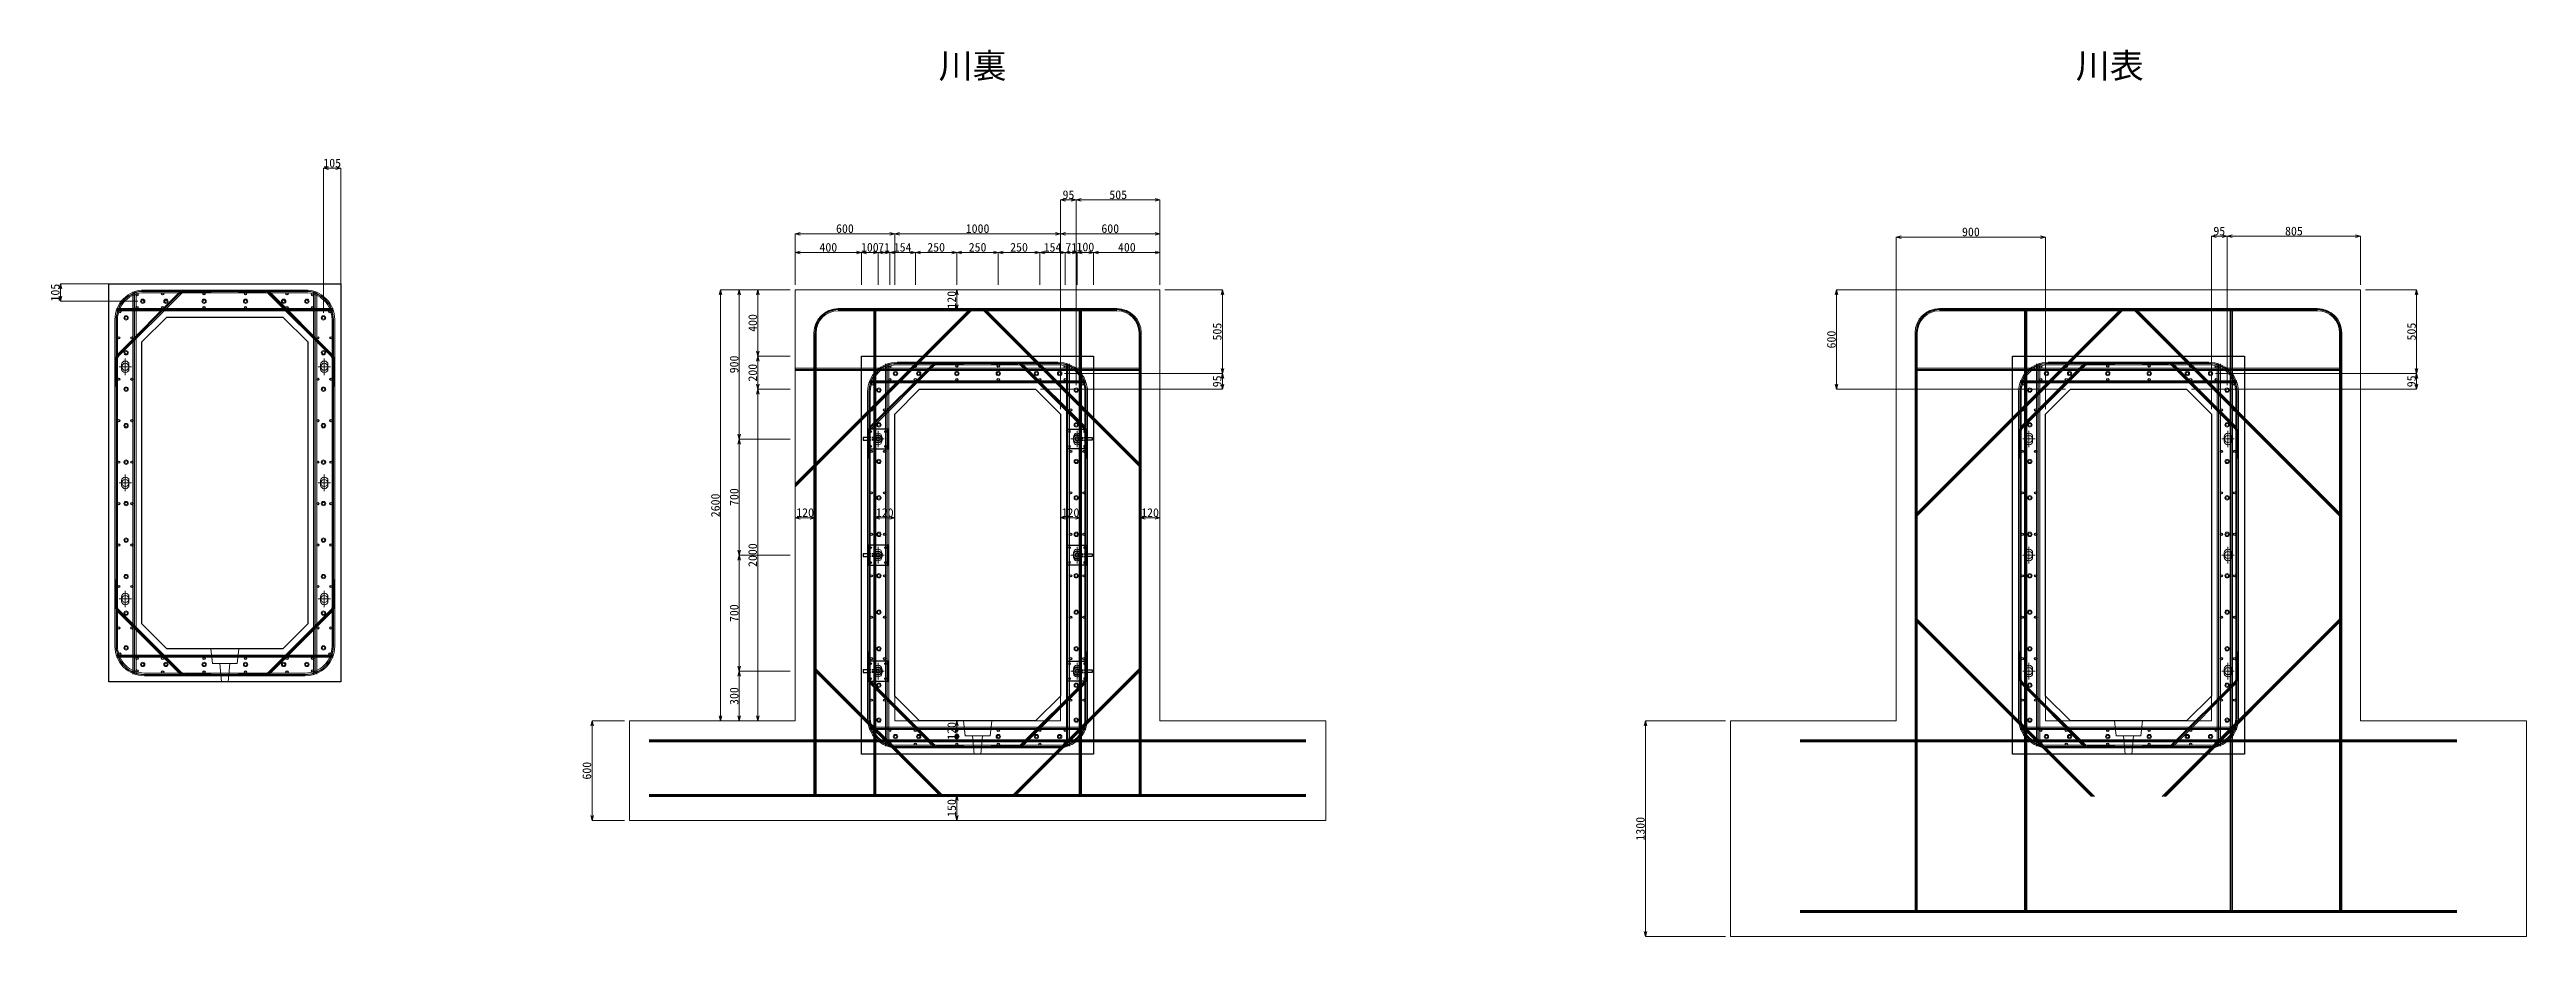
# Model space of a CAD drawing. Header units: millimetres. Extents: x 0 to 30738, y -2677 to 8936.
# Drawn here: x 15802 to 30738, y -2677 to 2672 of the extents above; entities that cross this region are included whole.
import ezdxf

# ---------------------------------------------------------------- set-up
doc = ezdxf.new("R2010")
doc.units = ezdxf.units.MM
doc.header["$LTSCALE"] = 15
doc.linetypes.add('CENTER2', pattern=[28.575, 19.05, -3.175, 3.175, -3.175])
doc.linetypes.add('HIDDEN2', pattern=[4.7625, 3.175, -1.5875])
for name, color, linetype, lineweight in [('0中心線', 7, 'CENTER2', 9), ('0寸法', 7, 'Continuous', 5), ('1Pca-BOX', 3, 'Continuous', 25), ('1シース・トランペットシース', 4, 'Continuous', 13), ('2現場打ち・増しコン', 1, 'HIDDEN2', 13), ('3PC定着具', 150, 'Continuous', 25), ('3機械式継手', 220, 'Continuous', 13), ('4現場打ち鉄筋', 6, 'Continuous', 25), ('4鉄筋A', 84, 'Continuous', 25), ('4鉄筋F1', 40, 'Continuous', 25), ('4鉄筋S1', 1, 'Continuous', 25), ('4鉄筋S2', 5, 'Continuous', 25), ('4鉄筋S3', 141, 'Continuous', 25), ('4鉄筋S4', 11, 'Continuous', 25), ('D-TTL-TXTﾀｲﾄﾙ枠文字列', 7, 'Continuous', 25)]:
    doc.layers.add(name, color=color, linetype=linetype, lineweight=lineweight)
for name, color, linetype, lineweight, plot in [('4現場打ち鉄筋補助', 8, 'Continuous', 5, False), ('4鉄筋補助', 8, 'Continuous', 5, False), ('D-WORK作業ﾚｲﾔ', 9, 'Continuous', 13, False)]:
    doc.layers.add(name, color=color, linetype=linetype, lineweight=lineweight, plot=plot)
doc.styles.get("Standard").update_dxf_attribs({"font": 'MS Gothic.ttf'})
doc.styles.add('寸法文字', font='MS Gothic.ttf')
doc.dimstyles.new('1／15', dxfattribs={"dimscale": 15, "dimtxt": 3.5, "dimasz": 2, "dimexe": 0, "dimexo": 2, "dimgap": 0.3, "dimtad": 1, "dimdec": 0, "dimzin": 1, "dimdsep": 46, "dimtxsty": '寸法文字', "dimblk": 'OPEN30', "dimcen": 2.5, "dimclrd": 256, "dimclre": 256, "dimclrt": 256, "dimadec": 0, "dimazin": 0, "dimtfac": 1, "dimtdec": 0, "dimtmove": 0, "dimatfit": 3, "dimldrblk": 'OPEN30', "dimfxl": 1, "dimlwd": 5, "dimlwe": 5, "dimarcsym": 0})

msp = doc.modelspace()

# ---------------------------------------------------------------- texts
at = {"layer": 'D-TTL-TXTﾀｲﾄﾙ枠文字列'}
for s, p in [('川裏', (21163.3, 2499.7)), ('川表', (28020.9, 2499.7))]:
    msp.add_text(s, height=150, dxfattribs=at).set_placement(p)

# ---------------------------------------------------------------- blocks, each defined once
blk = doc.blocks.new('支圧板φ19.3')
at = {"layer": '3PC定着具', "linetype": 'HIDDEN2', "ltscale": 0.25}
for p, q in [((-8, 8), (-8, 60)), ((8, 8), (8, 60))]:
    blk.add_line(p, q, dxfattribs=at)
at = {"layer": '3PC定着具'}
blk.add_lwpolyline([(60, -60), (60, 60), (-60, 60), (-60, -60)], close=True, dxfattribs=at)
blk.add_lwpolyline([(8, 60), (8, 90), (-8, 90), (-8, 60)], dxfattribs=at)
for centre, radius in [((-45, 45), 5), ((0, 0), 24), ((0, 0), 11.5), ((45, 45), 5), ((-45, -45), 5), ((45, -45), 5)]:
    blk.add_circle(centre, radius, dxfattribs=at)
blk = doc.blocks.new('_Open30')
at = {"color": 0, "linetype": 'ByBlock', "lineweight": -2}
for p, q in [((-1, 0.27), (0, 0)), ((0, 0), (-1, -0.27)), ((0, 0), (-1, 0))]:
    blk.add_line(p, q, dxfattribs=at)
blk = doc.blocks.new('*D29')
at = {"layer": '0寸法', "lineweight": 5, "transparency": 16777216}
for p, q in [((20698, 1253), (20698, 1448)), ((20728, 1448), (20768, 1448)), ((20798, 1253), (20798, 1448))]:
    blk.add_line(p, q, dxfattribs=at)
at = {"layer": 'Defpoints', "color": 0, "linetype": 'ByBlock', "transparency": 16777216}
for p in [(20798, 1448), (20698, 1223), (20798, 1223)]:
    blk.add_point(p, dxfattribs=at)
at = {"layer": '0寸法', "linetype": 'ByBlock', "lineweight": 5, "transparency": 16777216, "xscale": 30, "yscale": 30, "zscale": 30, "rotation": 180}
blk.add_blockref('_Open30', (20698, 1448), dxfattribs=at)
at = {"layer": '0寸法', "linetype": 'ByBlock', "lineweight": 5, "transparency": 16777216, "xscale": 30, "yscale": 30, "zscale": 30}
blk.add_blockref('_Open30', (20798, 1448), dxfattribs=at)
at = {"layer": '0寸法', "linetype": 'ByBlock', "transparency": 16777216, "insert": (20748, 1479), "char_height": 52.5, "attachment_point": 5, "style": '寸法文字'}
blk.add_mtext('100', dxfattribs=at)
blk = doc.blocks.new('*D30')
at = {"layer": '0寸法', "lineweight": 5, "transparency": 16777216}
for p, q in [((20798, 1253), (20798, 1448)), ((20828, 1448), (20839, 1448)), ((20869, 1253), (20869, 1448))]:
    blk.add_line(p, q, dxfattribs=at)
at = {"layer": 'Defpoints', "color": 0, "linetype": 'ByBlock', "transparency": 16777216}
for p in [(20869, 1448), (20798, 1223), (20869, 1223)]:
    blk.add_point(p, dxfattribs=at)
at = {"layer": '0寸法', "linetype": 'ByBlock', "lineweight": 5, "transparency": 16777216, "xscale": 30, "yscale": 30, "zscale": 30, "rotation": 180}
blk.add_blockref('_Open30', (20798, 1448), dxfattribs=at)
at = {"layer": '0寸法', "linetype": 'ByBlock', "lineweight": 5, "transparency": 16777216, "xscale": 30, "yscale": 30, "zscale": 30}
blk.add_blockref('_Open30', (20869, 1448), dxfattribs=at)
at = {"layer": '0寸法', "linetype": 'ByBlock', "transparency": 16777216, "insert": (20834, 1479), "char_height": 52.5, "attachment_point": 5, "style": '寸法文字'}
blk.add_mtext('71', dxfattribs=at)
blk = doc.blocks.new('*D31')
at = {"layer": '0寸法', "lineweight": 5, "transparency": 16777216}
for p, q in [((20869, 1253), (20869, 1448)), ((20899, 1448), (20993, 1448)), ((21023, 1253), (21023, 1448))]:
    blk.add_line(p, q, dxfattribs=at)
at = {"layer": 'Defpoints', "color": 0, "linetype": 'ByBlock', "transparency": 16777216}
for p in [(21023, 1448), (20869, 1223), (21023, 1223)]:
    blk.add_point(p, dxfattribs=at)
at = {"layer": '0寸法', "linetype": 'ByBlock', "lineweight": 5, "transparency": 16777216, "xscale": 30, "yscale": 30, "zscale": 30, "rotation": 180}
blk.add_blockref('_Open30', (20869, 1448), dxfattribs=at)
at = {"layer": '0寸法', "linetype": 'ByBlock', "lineweight": 5, "transparency": 16777216, "xscale": 30, "yscale": 30, "zscale": 30}
blk.add_blockref('_Open30', (21023, 1448), dxfattribs=at)
at = {"layer": '0寸法', "linetype": 'ByBlock', "transparency": 16777216, "insert": (20946, 1479), "char_height": 52.5, "attachment_point": 5, "style": '寸法文字'}
blk.add_mtext('154', dxfattribs=at)
blk = doc.blocks.new('*D32')
at = {"layer": '0寸法', "lineweight": 5, "transparency": 16777216}
for p, q in [((21023, 1253), (21023, 1448)), ((21053, 1448), (21243, 1448)), ((21273, 1253), (21273, 1448))]:
    blk.add_line(p, q, dxfattribs=at)
at = {"layer": 'Defpoints', "color": 0, "linetype": 'ByBlock', "transparency": 16777216}
for p in [(21273, 1448), (21023, 1223), (21273, 1223)]:
    blk.add_point(p, dxfattribs=at)
at = {"layer": '0寸法', "linetype": 'ByBlock', "lineweight": 5, "transparency": 16777216, "xscale": 30, "yscale": 30, "zscale": 30, "rotation": 180}
blk.add_blockref('_Open30', (21023, 1448), dxfattribs=at)
at = {"layer": '0寸法', "linetype": 'ByBlock', "lineweight": 5, "transparency": 16777216, "xscale": 30, "yscale": 30, "zscale": 30}
blk.add_blockref('_Open30', (21273, 1448), dxfattribs=at)
at = {"layer": '0寸法', "linetype": 'ByBlock', "transparency": 16777216, "insert": (21148, 1479), "char_height": 52.5, "attachment_point": 5, "style": '寸法文字'}
blk.add_mtext('250', dxfattribs=at)
blk = doc.blocks.new('*D33')
at = {"layer": '0寸法', "lineweight": 5, "transparency": 16777216}
for p, q in [((21273, 1253), (21273, 1448)), ((21303, 1448), (21493, 1448)), ((21523, 1253), (21523, 1448))]:
    blk.add_line(p, q, dxfattribs=at)
at = {"layer": 'Defpoints', "color": 0, "linetype": 'ByBlock', "transparency": 16777216}
for p in [(21523, 1448), (21273, 1223), (21523, 1223)]:
    blk.add_point(p, dxfattribs=at)
at = {"layer": '0寸法', "linetype": 'ByBlock', "lineweight": 5, "transparency": 16777216, "xscale": 30, "yscale": 30, "zscale": 30, "rotation": 180}
blk.add_blockref('_Open30', (21273, 1448), dxfattribs=at)
at = {"layer": '0寸法', "linetype": 'ByBlock', "lineweight": 5, "transparency": 16777216, "xscale": 30, "yscale": 30, "zscale": 30}
blk.add_blockref('_Open30', (21523, 1448), dxfattribs=at)
at = {"layer": '0寸法', "linetype": 'ByBlock', "transparency": 16777216, "insert": (21398, 1479), "char_height": 52.5, "attachment_point": 5, "style": '寸法文字'}
blk.add_mtext('250', dxfattribs=at)
blk = doc.blocks.new('*D34')
at = {"layer": '0寸法', "lineweight": 5, "transparency": 16777216}
for p, q in [((21523, 1253), (21523, 1448)), ((21553, 1448), (21743, 1448)), ((21773, 1253), (21773, 1448))]:
    blk.add_line(p, q, dxfattribs=at)
at = {"layer": 'Defpoints', "color": 0, "linetype": 'ByBlock', "transparency": 16777216}
for p in [(21773, 1448), (21523, 1223), (21773, 1223)]:
    blk.add_point(p, dxfattribs=at)
at = {"layer": '0寸法', "linetype": 'ByBlock', "lineweight": 5, "transparency": 16777216, "xscale": 30, "yscale": 30, "zscale": 30, "rotation": 180}
blk.add_blockref('_Open30', (21523, 1448), dxfattribs=at)
at = {"layer": '0寸法', "linetype": 'ByBlock', "lineweight": 5, "transparency": 16777216, "xscale": 30, "yscale": 30, "zscale": 30}
blk.add_blockref('_Open30', (21773, 1448), dxfattribs=at)
at = {"layer": '0寸法', "linetype": 'ByBlock', "transparency": 16777216, "insert": (21648, 1479), "char_height": 52.5, "attachment_point": 5, "style": '寸法文字'}
blk.add_mtext('250', dxfattribs=at)
blk = doc.blocks.new('*D35')
at = {"layer": '0寸法', "lineweight": 5, "transparency": 16777216}
for p, q in [((21773, 1253), (21773, 1448)), ((21803, 1448), (21897, 1448)), ((21927, 1253), (21927, 1448))]:
    blk.add_line(p, q, dxfattribs=at)
at = {"layer": 'Defpoints', "color": 0, "linetype": 'ByBlock', "transparency": 16777216}
for p in [(21927, 1448), (21773, 1223), (21927, 1223)]:
    blk.add_point(p, dxfattribs=at)
at = {"layer": '0寸法', "linetype": 'ByBlock', "lineweight": 5, "transparency": 16777216, "xscale": 30, "yscale": 30, "zscale": 30, "rotation": 180}
blk.add_blockref('_Open30', (21773, 1448), dxfattribs=at)
at = {"layer": '0寸法', "linetype": 'ByBlock', "lineweight": 5, "transparency": 16777216, "xscale": 30, "yscale": 30, "zscale": 30}
blk.add_blockref('_Open30', (21927, 1448), dxfattribs=at)
at = {"layer": '0寸法', "linetype": 'ByBlock', "transparency": 16777216, "insert": (21850, 1479), "char_height": 52.5, "attachment_point": 5, "style": '寸法文字'}
blk.add_mtext('154', dxfattribs=at)
blk = doc.blocks.new('*D36')
at = {"layer": '0寸法', "lineweight": 5, "transparency": 16777216}
for p, q in [((21927, 1253), (21927, 1448)), ((21957, 1448), (21968, 1448)), ((21998, 1253), (21998, 1448))]:
    blk.add_line(p, q, dxfattribs=at)
at = {"layer": 'Defpoints', "color": 0, "linetype": 'ByBlock', "transparency": 16777216}
for p in [(21998, 1448), (21927, 1223), (21998, 1223)]:
    blk.add_point(p, dxfattribs=at)
at = {"layer": '0寸法', "linetype": 'ByBlock', "lineweight": 5, "transparency": 16777216, "xscale": 30, "yscale": 30, "zscale": 30, "rotation": 180}
blk.add_blockref('_Open30', (21927, 1448), dxfattribs=at)
at = {"layer": '0寸法', "linetype": 'ByBlock', "lineweight": 5, "transparency": 16777216, "xscale": 30, "yscale": 30, "zscale": 30}
blk.add_blockref('_Open30', (21998, 1448), dxfattribs=at)
at = {"layer": '0寸法', "linetype": 'ByBlock', "transparency": 16777216, "insert": (21963, 1479), "char_height": 52.5, "attachment_point": 5, "style": '寸法文字'}
blk.add_mtext('71', dxfattribs=at)
blk = doc.blocks.new('*D37')
at = {"layer": '0寸法', "lineweight": 5, "transparency": 16777216}
for p, q in [((21998, 1253), (21998, 1448)), ((22028, 1448), (22068, 1448)), ((22098, 1253), (22098, 1448))]:
    blk.add_line(p, q, dxfattribs=at)
at = {"layer": 'Defpoints', "color": 0, "linetype": 'ByBlock', "transparency": 16777216}
for p in [(22098, 1448), (21998, 1223), (22098, 1223)]:
    blk.add_point(p, dxfattribs=at)
at = {"layer": '0寸法', "linetype": 'ByBlock', "lineweight": 5, "transparency": 16777216, "xscale": 30, "yscale": 30, "zscale": 30, "rotation": 180}
blk.add_blockref('_Open30', (21998, 1448), dxfattribs=at)
at = {"layer": '0寸法', "linetype": 'ByBlock', "lineweight": 5, "transparency": 16777216, "xscale": 30, "yscale": 30, "zscale": 30}
blk.add_blockref('_Open30', (22098, 1448), dxfattribs=at)
at = {"layer": '0寸法', "linetype": 'ByBlock', "transparency": 16777216, "insert": (22048, 1481), "char_height": 52.5, "attachment_point": 5, "style": '寸法文字'}
blk.add_mtext('100', dxfattribs=at)
blk = doc.blocks.new('*D38')
at = {"layer": '0寸法', "lineweight": 5, "transparency": 16777216}
for p, q in [((21368, 1223), (21273, 1223)), ((21273, 1193), (21273, 1133)), ((21368, 1103), (21273, 1103))]:
    blk.add_line(p, q, dxfattribs=at)
at = {"layer": 'Defpoints', "color": 0, "linetype": 'ByBlock', "transparency": 16777216}
for p in [(21398, 1223), (21273, 1103), (21398, 1103)]:
    blk.add_point(p, dxfattribs=at)
at = {"layer": '0寸法', "linetype": 'ByBlock', "lineweight": 5, "transparency": 16777216, "xscale": 30, "yscale": 30, "zscale": 30}
for p, rotation in [((21273, 1223), 90), ((21273, 1103), 270)]:
    blk.add_blockref('_Open30', p, dxfattribs=dict(at, rotation=rotation))
at = {"layer": '0寸法', "linetype": 'ByBlock', "transparency": 16777216, "insert": (21242, 1163), "char_height": 52.5, "attachment_point": 5, "rotation": 90, "style": '寸法文字'}
blk.add_mtext('120', dxfattribs=at)
blk = doc.blocks.new('*D39')
at = {"layer": '0寸法', "lineweight": 5, "transparency": 16777216}
for p, q in [((20298, 1253), (20298, 1448)), ((20668, 1448), (20328, 1448)), ((20698, 1253), (20698, 1448))]:
    blk.add_line(p, q, dxfattribs=at)
at = {"layer": 'Defpoints', "color": 0, "linetype": 'ByBlock', "transparency": 16777216}
for p in [(20298, 1448), (20298, 1223), (20698, 1223)]:
    blk.add_point(p, dxfattribs=at)
at = {"layer": '0寸法', "linetype": 'ByBlock', "lineweight": 5, "transparency": 16777216, "xscale": 30, "yscale": 30, "zscale": 30, "rotation": 180}
blk.add_blockref('_Open30', (20298, 1448), dxfattribs=at)
at = {"layer": '0寸法', "linetype": 'ByBlock', "lineweight": 5, "transparency": 16777216, "xscale": 30, "yscale": 30, "zscale": 30}
blk.add_blockref('_Open30', (20698, 1448), dxfattribs=at)
at = {"layer": '0寸法', "linetype": 'ByBlock', "transparency": 16777216, "insert": (20498, 1479), "char_height": 52.5, "attachment_point": 5, "style": '寸法文字'}
blk.add_mtext('400', dxfattribs=at)
blk = doc.blocks.new('*D40')
at = {"layer": '0寸法', "lineweight": 5, "transparency": 16777216}
for p, q in [((22098, 1253), (22098, 1448)), ((22128, 1448), (22468, 1448)), ((22498, 1253), (22498, 1448))]:
    blk.add_line(p, q, dxfattribs=at)
at = {"layer": 'Defpoints', "color": 0, "linetype": 'ByBlock', "transparency": 16777216}
for p in [(22498, 1448), (22098, 1223), (22498, 1223)]:
    blk.add_point(p, dxfattribs=at)
at = {"layer": '0寸法', "linetype": 'ByBlock', "lineweight": 5, "transparency": 16777216, "xscale": 30, "yscale": 30, "zscale": 30, "rotation": 180}
blk.add_blockref('_Open30', (22098, 1448), dxfattribs=at)
at = {"layer": '0寸法', "linetype": 'ByBlock', "lineweight": 5, "transparency": 16777216, "xscale": 30, "yscale": 30, "zscale": 30}
blk.add_blockref('_Open30', (22498, 1448), dxfattribs=at)
at = {"layer": '0寸法', "linetype": 'ByBlock', "transparency": 16777216, "insert": (22298, 1479), "char_height": 52.5, "attachment_point": 5, "style": '寸法文字'}
blk.add_mtext('400', dxfattribs=at)
blk = doc.blocks.new('*D41')
at = {"layer": '0寸法', "lineweight": 5, "transparency": 16777216}
for p, q in [((20298, 1253), (20298, 1561)), ((20328, 1561), (20868, 1561)), ((20898, 1253), (20898, 1561))]:
    blk.add_line(p, q, dxfattribs=at)
at = {"layer": 'Defpoints', "color": 0, "linetype": 'ByBlock', "transparency": 16777216}
for p in [(20898, 1561), (20298, 1223), (20898, 1223)]:
    blk.add_point(p, dxfattribs=at)
at = {"layer": '0寸法', "linetype": 'ByBlock', "lineweight": 5, "transparency": 16777216, "xscale": 30, "yscale": 30, "zscale": 30, "rotation": 180}
blk.add_blockref('_Open30', (20298, 1561), dxfattribs=at)
at = {"layer": '0寸法', "linetype": 'ByBlock', "lineweight": 5, "transparency": 16777216, "xscale": 30, "yscale": 30, "zscale": 30}
blk.add_blockref('_Open30', (20898, 1561), dxfattribs=at)
at = {"layer": '0寸法', "linetype": 'ByBlock', "transparency": 16777216, "insert": (20598, 1592), "char_height": 52.5, "attachment_point": 5, "style": '寸法文字'}
blk.add_mtext('600', dxfattribs=at)
blk = doc.blocks.new('*D42')
at = {"layer": '0寸法', "lineweight": 5, "transparency": 16777216}
for p, q in [((21898, 1253), (21898, 1561)), ((21928, 1561), (22468, 1561)), ((22498, 1253), (22498, 1561))]:
    blk.add_line(p, q, dxfattribs=at)
at = {"layer": 'Defpoints', "color": 0, "linetype": 'ByBlock', "transparency": 16777216}
for p in [(22498, 1561), (21898, 1223), (22498, 1223)]:
    blk.add_point(p, dxfattribs=at)
at = {"layer": '0寸法', "linetype": 'ByBlock', "lineweight": 5, "transparency": 16777216, "xscale": 30, "yscale": 30, "zscale": 30, "rotation": 180}
blk.add_blockref('_Open30', (21898, 1561), dxfattribs=at)
at = {"layer": '0寸法', "linetype": 'ByBlock', "lineweight": 5, "transparency": 16777216, "xscale": 30, "yscale": 30, "zscale": 30}
blk.add_blockref('_Open30', (22498, 1561), dxfattribs=at)
at = {"layer": '0寸法', "linetype": 'ByBlock', "transparency": 16777216, "insert": (22198, 1592), "char_height": 52.5, "attachment_point": 5, "style": '寸法文字'}
blk.add_mtext('600', dxfattribs=at)
blk = doc.blocks.new('*D43')
at = {"layer": '0寸法', "lineweight": 5, "transparency": 16777216}
for p, q in [((20898, 1253), (20898, 1561)), ((21868, 1561), (20928, 1561)), ((21898, 1253), (21898, 1561))]:
    blk.add_line(p, q, dxfattribs=at)
at = {"layer": 'Defpoints', "color": 0, "linetype": 'ByBlock', "transparency": 16777216}
for p in [(20898, 1561), (20898, 1223), (21898, 1223)]:
    blk.add_point(p, dxfattribs=at)
at = {"layer": '0寸法', "linetype": 'ByBlock', "lineweight": 5, "transparency": 16777216, "xscale": 30, "yscale": 30, "zscale": 30, "rotation": 180}
blk.add_blockref('_Open30', (20898, 1561), dxfattribs=at)
at = {"layer": '0寸法', "linetype": 'ByBlock', "lineweight": 5, "transparency": 16777216, "xscale": 30, "yscale": 30, "zscale": 30}
blk.add_blockref('_Open30', (21898, 1561), dxfattribs=at)
at = {"layer": '0寸法', "linetype": 'ByBlock', "transparency": 16777216, "insert": (21398, 1592), "char_height": 52.5, "attachment_point": 5, "style": '寸法文字'}
blk.add_mtext('1000', dxfattribs=at)
blk = doc.blocks.new('*D44')
at = {"layer": '0寸法', "lineweight": 5, "transparency": 16777216}
for p, q in [((20268, 1223), (19848, 1223)), ((19848, -1347), (19848, 1193)), ((20268, -1377), (19848, -1377))]:
    blk.add_line(p, q, dxfattribs=at)
at = {"layer": 'Defpoints', "color": 0, "transparency": 16777216}
for p in [(19848, 1223), (20298, 1223), (20298, -1377)]:
    blk.add_point(p, dxfattribs=at)
at = {"layer": '0寸法', "lineweight": 5, "transparency": 16777216, "xscale": 30, "yscale": 30, "zscale": 30}
for p, rotation in [((19848, 1223), 90), ((19848, -1377), 270)]:
    blk.add_blockref('_Open30', p, dxfattribs=dict(at, rotation=rotation))
at = {"layer": '0寸法', "transparency": 16777216, "insert": (19817, -77), "char_height": 52.5, "attachment_point": 5, "rotation": 90, "style": '寸法文字'}
blk.add_mtext('2600', dxfattribs=at)
blk = doc.blocks.new('*D45')
at = {"layer": '0寸法', "lineweight": 5, "transparency": 16777216}
for p, q in [((20268, 1223), (19961, 1223)), ((19961, 353), (19961, 1193)), ((20268, 323), (19961, 323))]:
    blk.add_line(p, q, dxfattribs=at)
at = {"layer": 'Defpoints', "color": 0, "transparency": 16777216}
for p in [(19961, 1223), (20298, 1223), (20298, 323)]:
    blk.add_point(p, dxfattribs=at)
at = {"layer": '0寸法', "lineweight": 5, "transparency": 16777216, "xscale": 30, "yscale": 30, "zscale": 30}
for p, rotation in [((19961, 1223), 90), ((19961, 323), 270)]:
    blk.add_blockref('_Open30', p, dxfattribs=dict(at, rotation=rotation))
at = {"layer": '0寸法', "transparency": 16777216, "insert": (19930, 773), "char_height": 52.5, "attachment_point": 5, "rotation": 90, "style": '寸法文字'}
blk.add_mtext('900', dxfattribs=at)
blk = doc.blocks.new('*D46')
at = {"layer": '0寸法', "lineweight": 5, "transparency": 16777216}
for p, q in [((20268, 1223), (20073, 1223)), ((20073, 1193), (20073, 853)), ((20268, 823), (20073, 823))]:
    blk.add_line(p, q, dxfattribs=at)
at = {"layer": 'Defpoints', "color": 0, "transparency": 16777216}
for p in [(20298, 1223), (20073, 823), (20298, 823)]:
    blk.add_point(p, dxfattribs=at)
at = {"layer": '0寸法', "lineweight": 5, "transparency": 16777216, "xscale": 30, "yscale": 30, "zscale": 30}
for p, rotation in [((20073, 1223), 90), ((20073, 823), 270)]:
    blk.add_blockref('_Open30', p, dxfattribs=dict(at, rotation=rotation))
at = {"layer": '0寸法', "transparency": 16777216, "insert": (20042, 1023), "char_height": 52.5, "attachment_point": 5, "rotation": 90, "style": '寸法文字'}
blk.add_mtext('400', dxfattribs=at)
blk = doc.blocks.new('*D47')
at = {"layer": '0寸法', "lineweight": 5, "transparency": 16777216}
for p, q in [((20268, 823), (20073, 823)), ((20073, 793), (20073, 653)), ((20268, 623), (20073, 623))]:
    blk.add_line(p, q, dxfattribs=at)
at = {"layer": 'Defpoints', "color": 0, "transparency": 16777216}
for p in [(20298, 823), (20073, 623), (20298, 623)]:
    blk.add_point(p, dxfattribs=at)
at = {"layer": '0寸法', "lineweight": 5, "transparency": 16777216, "xscale": 30, "yscale": 30, "zscale": 30}
for p, rotation in [((20073, 823), 90), ((20073, 623), 270)]:
    blk.add_blockref('_Open30', p, dxfattribs=dict(at, rotation=rotation))
at = {"layer": '0寸法', "transparency": 16777216, "insert": (20042, 723), "char_height": 52.5, "attachment_point": 5, "rotation": 90, "style": '寸法文字'}
blk.add_mtext('200', dxfattribs=at)
blk = doc.blocks.new('*D49')
at = {"layer": '0寸法', "lineweight": 5, "transparency": 16777216}
for p, q in [((20268, 623), (20073, 623)), ((20073, 593), (20073, -1347)), ((20268, -1377), (20073, -1377))]:
    blk.add_line(p, q, dxfattribs=at)
at = {"layer": 'Defpoints', "color": 0, "transparency": 16777216}
for p in [(20298, 623), (20073, -1377), (20298, -1377)]:
    blk.add_point(p, dxfattribs=at)
at = {"layer": '0寸法', "lineweight": 5, "transparency": 16777216, "xscale": 30, "yscale": 30, "zscale": 30}
for p, rotation in [((20073, 623), 90), ((20073, -1377), 270)]:
    blk.add_blockref('_Open30', p, dxfattribs=dict(at, rotation=rotation))
at = {"layer": '0寸法', "transparency": 16777216, "insert": (20042, -377), "char_height": 52.5, "attachment_point": 5, "rotation": 90, "style": '寸法文字'}
blk.add_mtext('2000', dxfattribs=at)
blk = doc.blocks.new('*D48')
at = {"layer": '0寸法', "lineweight": 5, "transparency": 16777216}
for p, q in [((19268, -1377), (19073, -1377)), ((19073, -1407), (19073, -1947)), ((19268, -1977), (19073, -1977))]:
    blk.add_line(p, q, dxfattribs=at)
at = {"layer": 'Defpoints', "color": 0, "transparency": 16777216}
for p in [(19298, -1377), (19073, -1977), (19298, -1977)]:
    blk.add_point(p, dxfattribs=at)
at = {"layer": '0寸法', "lineweight": 5, "transparency": 16777216, "xscale": 30, "yscale": 30, "zscale": 30}
for p, rotation in [((19073, -1377), 90), ((19073, -1977), 270)]:
    blk.add_blockref('_Open30', p, dxfattribs=dict(at, rotation=rotation))
at = {"layer": '0寸法', "transparency": 16777216, "insert": (19042, -1677), "char_height": 52.5, "attachment_point": 5, "rotation": 90, "style": '寸法文字'}
blk.add_mtext('600', dxfattribs=at)
blk = doc.blocks.new('*D50')
at = {"layer": '0寸法', "lineweight": 5, "transparency": 16777216}
for p, q in [((20268, 323), (19961, 323)), ((19961, -347), (19961, 293)), ((20268, -377), (19961, -377))]:
    blk.add_line(p, q, dxfattribs=at)
at = {"layer": 'Defpoints', "color": 0, "transparency": 16777216}
for p in [(19961, 323), (20298, 323), (20298, -377)]:
    blk.add_point(p, dxfattribs=at)
at = {"layer": '0寸法', "lineweight": 5, "transparency": 16777216, "xscale": 30, "yscale": 30, "zscale": 30}
for p, rotation in [((19961, 323), 90), ((19961, -377), 270)]:
    blk.add_blockref('_Open30', p, dxfattribs=dict(at, rotation=rotation))
at = {"layer": '0寸法', "transparency": 16777216, "insert": (19930, -27), "char_height": 52.5, "attachment_point": 5, "rotation": 90, "style": '寸法文字'}
blk.add_mtext('700', dxfattribs=at)
blk = doc.blocks.new('*D51')
at = {"layer": '0寸法', "lineweight": 5, "transparency": 16777216}
for p, q in [((20268, -377), (19961, -377)), ((19961, -1047), (19961, -407)), ((20268, -1077), (19961, -1077))]:
    blk.add_line(p, q, dxfattribs=at)
at = {"layer": 'Defpoints', "color": 0, "transparency": 16777216}
for p in [(19961, -377), (20298, -377), (20298, -1077)]:
    blk.add_point(p, dxfattribs=at)
at = {"layer": '0寸法', "lineweight": 5, "transparency": 16777216, "xscale": 30, "yscale": 30, "zscale": 30}
for p, rotation in [((19961, -377), 90), ((19961, -1077), 270)]:
    blk.add_blockref('_Open30', p, dxfattribs=dict(at, rotation=rotation))
at = {"layer": '0寸法', "transparency": 16777216, "insert": (19930, -727), "char_height": 52.5, "attachment_point": 5, "rotation": 90, "style": '寸法文字'}
blk.add_mtext('700', dxfattribs=at)
blk = doc.blocks.new('*D52')
at = {"layer": '0寸法', "lineweight": 5, "transparency": 16777216}
for p, q in [((20268, -1077), (19961, -1077)), ((19961, -1347), (19961, -1107)), ((20268, -1377), (19961, -1377))]:
    blk.add_line(p, q, dxfattribs=at)
at = {"layer": 'Defpoints', "color": 0, "transparency": 16777216}
for p in [(19961, -1077), (20298, -1077), (20298, -1377)]:
    blk.add_point(p, dxfattribs=at)
at = {"layer": '0寸法', "lineweight": 5, "transparency": 16777216, "xscale": 30, "yscale": 30, "zscale": 30}
for p, rotation in [((19961, -1077), 90), ((19961, -1377), 270)]:
    blk.add_blockref('_Open30', p, dxfattribs=dict(at, rotation=rotation))
at = {"layer": '0寸法', "transparency": 16777216, "insert": (19930, -1227), "char_height": 52.5, "attachment_point": 5, "rotation": 90, "style": '寸法文字'}
blk.add_mtext('300', dxfattribs=at)
blk = doc.blocks.new('*D53')
at = {"layer": '0寸法', "lineweight": 5, "transparency": 16777216}
for p, q in [((20298, -347), (20298, -152)), ((20388, -152), (20328, -152)), ((20418, -347), (20418, -152))]:
    blk.add_line(p, q, dxfattribs=at)
at = {"layer": 'Defpoints', "color": 0, "linetype": 'ByBlock', "transparency": 16777216}
for p in [(20298, -152), (20298, -377), (20418, -377)]:
    blk.add_point(p, dxfattribs=at)
at = {"layer": '0寸法', "linetype": 'ByBlock', "lineweight": 5, "transparency": 16777216, "xscale": 30, "yscale": 30, "zscale": 30, "rotation": 180}
blk.add_blockref('_Open30', (20298, -152), dxfattribs=at)
at = {"layer": '0寸法', "linetype": 'ByBlock', "lineweight": 5, "transparency": 16777216, "xscale": 30, "yscale": 30, "zscale": 30}
blk.add_blockref('_Open30', (20418, -152), dxfattribs=at)
at = {"layer": '0寸法', "linetype": 'ByBlock', "transparency": 16777216, "insert": (20358, -121), "char_height": 52.5, "attachment_point": 5, "style": '寸法文字'}
blk.add_mtext('120', dxfattribs=at)
blk = doc.blocks.new('*D54')
at = {"layer": '0寸法', "lineweight": 5, "transparency": 16777216}
for p, q in [((21368, -1827), (21273, -1827)), ((21273, -1857), (21273, -1947)), ((21368, -1977), (21273, -1977))]:
    blk.add_line(p, q, dxfattribs=at)
at = {"layer": 'Defpoints', "color": 0, "linetype": 'ByBlock', "transparency": 16777216}
for p in [(21398, -1827), (21273, -1977), (21398, -1977)]:
    blk.add_point(p, dxfattribs=at)
at = {"layer": '0寸法', "linetype": 'ByBlock', "lineweight": 5, "transparency": 16777216, "xscale": 30, "yscale": 30, "zscale": 30}
for p, rotation in [((21273, -1827), 90), ((21273, -1977), 270)]:
    blk.add_blockref('_Open30', p, dxfattribs=dict(at, rotation=rotation))
at = {"layer": '0寸法', "linetype": 'ByBlock', "transparency": 16777216, "insert": (21242, -1902), "char_height": 52.5, "attachment_point": 5, "rotation": 90, "style": '寸法文字'}
blk.add_mtext('150', dxfattribs=at)
blk = doc.blocks.new('*D55')
at = {"layer": '0寸法', "lineweight": 5, "transparency": 16777216}
for p, q in [((21368, -1377), (21273, -1377)), ((21273, -1407), (21273, -1467)), ((21368, -1497), (21273, -1497))]:
    blk.add_line(p, q, dxfattribs=at)
at = {"layer": 'Defpoints', "color": 0, "linetype": 'ByBlock', "transparency": 16777216}
for p in [(21398, -1377), (21273, -1497), (21398, -1497)]:
    blk.add_point(p, dxfattribs=at)
at = {"layer": '0寸法', "linetype": 'ByBlock', "lineweight": 5, "transparency": 16777216, "xscale": 30, "yscale": 30, "zscale": 30}
for p, rotation in [((21273, -1377), 90), ((21273, -1497), 270)]:
    blk.add_blockref('_Open30', p, dxfattribs=dict(at, rotation=rotation))
at = {"layer": '0寸法', "linetype": 'ByBlock', "transparency": 16777216, "insert": (21242, -1437), "char_height": 52.5, "attachment_point": 5, "rotation": 90, "style": '寸法文字'}
blk.add_mtext('120', dxfattribs=at)
blk = doc.blocks.new('*D56')
at = {"layer": '0寸法', "lineweight": 5, "transparency": 16777216}
for p, q in [((20778, -347), (20778, -152)), ((20868, -152), (20808, -152)), ((20898, -347), (20898, -152))]:
    blk.add_line(p, q, dxfattribs=at)
at = {"layer": 'Defpoints', "color": 0, "linetype": 'ByBlock', "transparency": 16777216}
for p in [(20778, -152), (20778, -377), (20898, -377)]:
    blk.add_point(p, dxfattribs=at)
at = {"layer": '0寸法', "linetype": 'ByBlock', "lineweight": 5, "transparency": 16777216, "xscale": 30, "yscale": 30, "zscale": 30, "rotation": 180}
blk.add_blockref('_Open30', (20778, -152), dxfattribs=at)
at = {"layer": '0寸法', "linetype": 'ByBlock', "lineweight": 5, "transparency": 16777216, "xscale": 30, "yscale": 30, "zscale": 30}
blk.add_blockref('_Open30', (20898, -152), dxfattribs=at)
at = {"layer": '0寸法', "linetype": 'ByBlock', "transparency": 16777216, "insert": (20838, -121), "char_height": 52.5, "attachment_point": 5, "style": '寸法文字'}
blk.add_mtext('120', dxfattribs=at)
blk = doc.blocks.new('*D58')
at = {"layer": '0寸法', "lineweight": 5, "transparency": 16777216}
for p, q in [((22378, -347), (22378, -152)), ((22408, -152), (22468, -152)), ((22498, -347), (22498, -152))]:
    blk.add_line(p, q, dxfattribs=at)
at = {"layer": 'Defpoints', "color": 0, "linetype": 'ByBlock', "transparency": 16777216}
for p in [(22498, -152), (22378, -377), (22498, -377)]:
    blk.add_point(p, dxfattribs=at)
at = {"layer": '0寸法', "linetype": 'ByBlock', "lineweight": 5, "transparency": 16777216, "xscale": 30, "yscale": 30, "zscale": 30, "rotation": 180}
blk.add_blockref('_Open30', (22378, -152), dxfattribs=at)
at = {"layer": '0寸法', "linetype": 'ByBlock', "lineweight": 5, "transparency": 16777216, "xscale": 30, "yscale": 30, "zscale": 30}
blk.add_blockref('_Open30', (22498, -152), dxfattribs=at)
at = {"layer": '0寸法', "linetype": 'ByBlock', "transparency": 16777216, "insert": (22438, -121), "char_height": 52.5, "attachment_point": 5, "style": '寸法文字'}
blk.add_mtext('120', dxfattribs=at)
blk = doc.blocks.new('*D57')
at = {"layer": '0寸法', "lineweight": 5, "transparency": 16777216}
for p, q in [((21898, -347), (21898, -152)), ((21928, -152), (21988, -152)), ((22018, -347), (22018, -152))]:
    blk.add_line(p, q, dxfattribs=at)
at = {"layer": 'Defpoints', "color": 0, "linetype": 'ByBlock', "transparency": 16777216}
for p in [(22018, -152), (21898, -377), (22018, -377)]:
    blk.add_point(p, dxfattribs=at)
at = {"layer": '0寸法', "linetype": 'ByBlock', "lineweight": 5, "transparency": 16777216, "xscale": 30, "yscale": 30, "zscale": 30, "rotation": 180}
blk.add_blockref('_Open30', (21898, -152), dxfattribs=at)
at = {"layer": '0寸法', "linetype": 'ByBlock', "lineweight": 5, "transparency": 16777216, "xscale": 30, "yscale": 30, "zscale": 30}
blk.add_blockref('_Open30', (22018, -152), dxfattribs=at)
at = {"layer": '0寸法', "linetype": 'ByBlock', "transparency": 16777216, "insert": (21958, -121), "char_height": 52.5, "attachment_point": 5, "style": '寸法文字'}
blk.add_mtext('120', dxfattribs=at)
blk = doc.blocks.new('*U60')
at = {"layer": '3機械式継手', "ltscale": 0.8}
for radius in [13.2, 8]:
    blk.add_circle((0, 0), radius, dxfattribs=at)
blk = doc.blocks.new('*D61')
at = {"layer": '0寸法', "lineweight": 5, "transparency": 16777216}
for p, q in [((17454, 1084), (17454, 1956)), ((17484, 1956), (17529, 1956)), ((17559, 1084), (17559, 1956))]:
    blk.add_line(p, q, dxfattribs=at)
at = {"layer": 'Defpoints', "color": 0, "linetype": 'ByBlock', "transparency": 16777216}
for p in [(17559, 1956), (17454, 1054), (17559, 1054)]:
    blk.add_point(p, dxfattribs=at)
at = {"layer": '0寸法', "linetype": 'ByBlock', "lineweight": 5, "transparency": 16777216, "xscale": 30, "yscale": 30, "zscale": 30, "rotation": 180}
blk.add_blockref('_Open30', (17454, 1956), dxfattribs=at)
at = {"layer": '0寸法', "linetype": 'ByBlock', "lineweight": 5, "transparency": 16777216, "xscale": 30, "yscale": 30, "zscale": 30}
blk.add_blockref('_Open30', (17559, 1956), dxfattribs=at)
at = {"layer": '0寸法', "linetype": 'ByBlock', "transparency": 16777216, "insert": (17506, 1987), "char_height": 52.5, "attachment_point": 5, "style": '寸法文字'}
blk.add_mtext('105', dxfattribs=at)
blk = doc.blocks.new('*D62')
at = {"layer": '0寸法', "lineweight": 5, "transparency": 16777216}
for p, q in [((16334, 1259), (15867, 1259)), ((15867, 1184), (15867, 1229)), ((16334, 1154), (15867, 1154))]:
    blk.add_line(p, q, dxfattribs=at)
at = {"layer": 'Defpoints', "color": 0, "linetype": 'ByBlock', "transparency": 16777216}
for p in [(15867, 1259), (16364, 1259), (16364, 1154)]:
    blk.add_point(p, dxfattribs=at)
at = {"layer": '0寸法', "linetype": 'ByBlock', "lineweight": 5, "transparency": 16777216, "xscale": 30, "yscale": 30, "zscale": 30}
for p, rotation in [((15867, 1259), 90), ((15867, 1154), 270)]:
    blk.add_blockref('_Open30', p, dxfattribs=dict(at, rotation=rotation))
at = {"layer": '0寸法', "linetype": 'ByBlock', "transparency": 16777216, "insert": (15836, 1206), "char_height": 52.5, "attachment_point": 5, "rotation": 90, "style": '寸法文字'}
blk.add_mtext('105', dxfattribs=at)
blk = doc.blocks.new('*D63')
at = {"layer": '0寸法', "lineweight": 5, "transparency": 16777216}
for p, q in [((22528, 1223), (22874, 1223)), ((22874, 1193), (22874, 748)), ((21923, 718), (22874, 718))]:
    blk.add_line(p, q, dxfattribs=at)
at = {"layer": 'Defpoints', "color": 0, "linetype": 'ByBlock', "transparency": 16777216}
for p in [(22498, 1223), (21893, 718), (22874, 718)]:
    blk.add_point(p, dxfattribs=at)
at = {"layer": '0寸法', "linetype": 'ByBlock', "lineweight": 5, "transparency": 16777216, "xscale": 30, "yscale": 30, "zscale": 30}
for p, rotation in [((22874, 1223), 90), ((22874, 718), 270)]:
    blk.add_blockref('_Open30', p, dxfattribs=dict(at, rotation=rotation))
at = {"layer": '0寸法', "linetype": 'ByBlock', "transparency": 16777216, "insert": (22843, 971), "char_height": 52.5, "attachment_point": 5, "rotation": 90, "style": '寸法文字'}
blk.add_mtext('505', dxfattribs=at)
blk = doc.blocks.new('*D64')
at = {"layer": '0寸法', "lineweight": 5, "transparency": 16777216}
for p, q in [((21778, 623), (22874, 623)), ((21923, 718), (22874, 718)), ((22874, 688), (22874, 653))]:
    blk.add_line(p, q, dxfattribs=at)
at = {"layer": 'Defpoints', "color": 0, "linetype": 'ByBlock', "transparency": 16777216}
for p in [(21748, 623), (21893, 718), (22874, 623)]:
    blk.add_point(p, dxfattribs=at)
at = {"layer": '0寸法', "linetype": 'ByBlock', "lineweight": 5, "transparency": 16777216, "xscale": 30, "yscale": 30, "zscale": 30}
for p, rotation in [((22874, 718), 90), ((22874, 623), 270)]:
    blk.add_blockref('_Open30', p, dxfattribs=dict(at, rotation=rotation))
at = {"layer": '0寸法', "linetype": 'ByBlock', "transparency": 16777216, "insert": (22843, 671), "char_height": 52.5, "attachment_point": 5, "rotation": 90, "style": '寸法文字'}
blk.add_mtext('95', dxfattribs=at)
blk = doc.blocks.new('*D65')
at = {"layer": '0寸法', "lineweight": 5, "transparency": 16777216}
for p, q in [((21993, 648), (21993, 1765)), ((22468, 1765), (22023, 1765)), ((22498, 1253), (22498, 1765))]:
    blk.add_line(p, q, dxfattribs=at)
at = {"layer": 'Defpoints', "color": 0, "linetype": 'ByBlock', "transparency": 16777216}
for p in [(21993, 1765), (22498, 1223), (21993, 618)]:
    blk.add_point(p, dxfattribs=at)
at = {"layer": '0寸法', "linetype": 'ByBlock', "lineweight": 5, "transparency": 16777216, "xscale": 30, "yscale": 30, "zscale": 30, "rotation": 180}
blk.add_blockref('_Open30', (21993, 1765), dxfattribs=at)
at = {"layer": '0寸法', "linetype": 'ByBlock', "lineweight": 5, "transparency": 16777216, "xscale": 30, "yscale": 30, "zscale": 30}
blk.add_blockref('_Open30', (22498, 1765), dxfattribs=at)
at = {"layer": '0寸法', "linetype": 'ByBlock', "transparency": 16777216, "insert": (22246, 1796), "char_height": 52.5, "attachment_point": 5, "style": '寸法文字'}
blk.add_mtext('505', dxfattribs=at)
blk = doc.blocks.new('*D66')
at = {"layer": '0寸法', "lineweight": 5, "transparency": 16777216}
for p, q in [((21898, 503), (21898, 1765)), ((21963, 1765), (21928, 1765)), ((21993, 648), (21993, 1765))]:
    blk.add_line(p, q, dxfattribs=at)
at = {"layer": 'Defpoints', "color": 0, "linetype": 'ByBlock', "transparency": 16777216}
for p in [(21898, 1765), (21993, 618), (21898, 473)]:
    blk.add_point(p, dxfattribs=at)
at = {"layer": '0寸法', "linetype": 'ByBlock', "lineweight": 5, "transparency": 16777216, "xscale": 30, "yscale": 30, "zscale": 30, "rotation": 180}
blk.add_blockref('_Open30', (21898, 1765), dxfattribs=at)
at = {"layer": '0寸法', "linetype": 'ByBlock', "lineweight": 5, "transparency": 16777216, "xscale": 30, "yscale": 30, "zscale": 30}
blk.add_blockref('_Open30', (21993, 1765), dxfattribs=at)
at = {"layer": '0寸法', "linetype": 'ByBlock', "transparency": 16777216, "insert": (21946, 1796), "char_height": 52.5, "attachment_point": 5, "style": '寸法文字'}
blk.add_mtext('95', dxfattribs=at)
blk = doc.blocks.new('*D67')
at = {"layer": '0寸法', "lineweight": 5, "transparency": 16777216}
for p, q in [((29768, 1223), (30076, 1223)), ((30076, 748), (30076, 1193)), ((28863, 718), (30076, 718))]:
    blk.add_line(p, q, dxfattribs=at)
at = {"layer": 'Defpoints', "color": 0, "linetype": 'ByBlock', "transparency": 16777216}
for p in [(29738, 1223), (30076, 1223), (28833, 718)]:
    blk.add_point(p, dxfattribs=at)
at = {"layer": '0寸法', "linetype": 'ByBlock', "lineweight": 5, "transparency": 16777216, "xscale": 30, "yscale": 30, "zscale": 30}
for p, rotation in [((30076, 1223), 90), ((30076, 718), 270)]:
    blk.add_blockref('_Open30', p, dxfattribs=dict(at, rotation=rotation))
at = {"layer": '0寸法', "linetype": 'ByBlock', "transparency": 16777216, "insert": (30045, 971), "char_height": 52.5, "attachment_point": 5, "rotation": 90, "style": '寸法文字'}
blk.add_mtext('505', dxfattribs=at)
blk = doc.blocks.new('*D68')
at = {"layer": '0寸法', "lineweight": 5, "transparency": 16777216}
for p, q in [((28718, 623), (30076, 623)), ((28863, 718), (30076, 718)), ((30076, 688), (30076, 653))]:
    blk.add_line(p, q, dxfattribs=at)
at = {"layer": 'Defpoints', "color": 0, "linetype": 'ByBlock', "transparency": 16777216}
for p in [(28688, 623), (28833, 718), (30076, 623)]:
    blk.add_point(p, dxfattribs=at)
at = {"layer": '0寸法', "linetype": 'ByBlock', "lineweight": 5, "transparency": 16777216, "xscale": 30, "yscale": 30, "zscale": 30}
for p, rotation in [((30076, 718), 90), ((30076, 623), 270)]:
    blk.add_blockref('_Open30', p, dxfattribs=dict(at, rotation=rotation))
at = {"layer": '0寸法', "linetype": 'ByBlock', "transparency": 16777216, "insert": (30045, 671), "char_height": 52.5, "attachment_point": 5, "rotation": 90, "style": '寸法文字'}
blk.add_mtext('95', dxfattribs=at)
blk = doc.blocks.new('*D69')
at = {"layer": '0寸法', "lineweight": 5, "transparency": 16777216}
for p, q in [((28933, 648), (28933, 1547)), ((28963, 1547), (29708, 1547)), ((29738, 1253), (29738, 1547))]:
    blk.add_line(p, q, dxfattribs=at)
at = {"layer": 'Defpoints', "color": 0, "linetype": 'ByBlock', "transparency": 16777216}
for p in [(29738, 1547), (29738, 1223), (28933, 618)]:
    blk.add_point(p, dxfattribs=at)
at = {"layer": '0寸法', "linetype": 'ByBlock', "lineweight": 5, "transparency": 16777216, "xscale": 30, "yscale": 30, "zscale": 30, "rotation": 180}
blk.add_blockref('_Open30', (28933, 1547), dxfattribs=at)
at = {"layer": '0寸法', "linetype": 'ByBlock', "lineweight": 5, "transparency": 16777216, "xscale": 30, "yscale": 30, "zscale": 30}
blk.add_blockref('_Open30', (29738, 1547), dxfattribs=at)
at = {"layer": '0寸法', "linetype": 'ByBlock', "transparency": 16777216, "insert": (29336, 1577), "char_height": 52.5, "attachment_point": 5, "style": '寸法文字'}
blk.add_mtext('805', dxfattribs=at)
blk = doc.blocks.new('*D70')
at = {"layer": '0寸法', "lineweight": 5, "transparency": 16777216}
for p, q in [((28838, 503), (28838, 1547)), ((28903, 1547), (28868, 1547)), ((28933, 648), (28933, 1547))]:
    blk.add_line(p, q, dxfattribs=at)
at = {"layer": 'Defpoints', "color": 0, "linetype": 'ByBlock', "transparency": 16777216}
for p in [(28838, 1547), (28933, 618), (28838, 473)]:
    blk.add_point(p, dxfattribs=at)
at = {"layer": '0寸法', "linetype": 'ByBlock', "lineweight": 5, "transparency": 16777216, "xscale": 30, "yscale": 30, "zscale": 30, "rotation": 180}
blk.add_blockref('_Open30', (28838, 1547), dxfattribs=at)
at = {"layer": '0寸法', "linetype": 'ByBlock', "lineweight": 5, "transparency": 16777216, "xscale": 30, "yscale": 30, "zscale": 30}
blk.add_blockref('_Open30', (28933, 1547), dxfattribs=at)
at = {"layer": '0寸法', "linetype": 'ByBlock', "transparency": 16777216, "insert": (28886, 1577), "char_height": 52.5, "attachment_point": 5, "style": '寸法文字'}
blk.add_mtext('95', dxfattribs=at)
blk = doc.blocks.new('*D71')
at = {"layer": '0寸法', "lineweight": 5, "transparency": 16777216}
for p, q in [((25908, -1377), (25426, -1377)), ((25426, -2647), (25426, -1407)), ((25908, -2677), (25426, -2677))]:
    blk.add_line(p, q, dxfattribs=at)
at = {"layer": 'Defpoints', "color": 0, "linetype": 'ByBlock', "transparency": 16777216}
for p in [(25426, -1377), (25938, -1377), (25938, -2677)]:
    blk.add_point(p, dxfattribs=at)
at = {"layer": '0寸法', "linetype": 'ByBlock', "lineweight": 5, "transparency": 16777216, "xscale": 30, "yscale": 30, "zscale": 30}
for p, rotation in [((25426, -1377), 90), ((25426, -2677), 270)]:
    blk.add_blockref('_Open30', p, dxfattribs=dict(at, rotation=rotation))
at = {"layer": '0寸法', "linetype": 'ByBlock', "transparency": 16777216, "insert": (25395, -2027), "char_height": 52.5, "attachment_point": 5, "rotation": 90, "style": '寸法文字'}
blk.add_mtext('1300', dxfattribs=at)
blk = doc.blocks.new('*D72')
at = {"layer": '0寸法', "lineweight": 5, "transparency": 16777216}
for p, q in [((27958, 1223), (26578, 1223)), ((26578, 653), (26578, 1193)), ((27958, 623), (26578, 623))]:
    blk.add_line(p, q, dxfattribs=at)
at = {"layer": 'Defpoints', "color": 0, "linetype": 'ByBlock', "transparency": 16777216}
for p in [(26578, 1223), (27988, 1223), (27988, 623)]:
    blk.add_point(p, dxfattribs=at)
at = {"layer": '0寸法', "linetype": 'ByBlock', "lineweight": 5, "transparency": 16777216, "xscale": 30, "yscale": 30, "zscale": 30}
for p, rotation in [((26578, 1223), 90), ((26578, 623), 270)]:
    blk.add_blockref('_Open30', p, dxfattribs=dict(at, rotation=rotation))
at = {"layer": '0寸法', "linetype": 'ByBlock', "transparency": 16777216, "insert": (26547, 923), "char_height": 52.5, "attachment_point": 5, "rotation": 90, "style": '寸法文字'}
blk.add_mtext('600', dxfattribs=at)
blk = doc.blocks.new('*D73')
at = {"layer": '0寸法', "lineweight": 5, "transparency": 16777216}
for p, q in [((26938, 503), (26938, 1541)), ((27808, 1541), (26968, 1541)), ((27838, 503), (27838, 1541))]:
    blk.add_line(p, q, dxfattribs=at)
at = {"layer": 'Defpoints', "color": 0, "linetype": 'ByBlock', "transparency": 16777216}
for p in [(26938, 1541), (26938, 473), (27838, 473)]:
    blk.add_point(p, dxfattribs=at)
at = {"layer": '0寸法', "linetype": 'ByBlock', "lineweight": 5, "transparency": 16777216, "xscale": 30, "yscale": 30, "zscale": 30, "rotation": 180}
blk.add_blockref('_Open30', (26938, 1541), dxfattribs=at)
at = {"layer": '0寸法', "linetype": 'ByBlock', "lineweight": 5, "transparency": 16777216, "xscale": 30, "yscale": 30, "zscale": 30}
blk.add_blockref('_Open30', (27838, 1541), dxfattribs=at)
at = {"layer": '0寸法', "linetype": 'ByBlock', "transparency": 16777216, "insert": (27388, 1572), "char_height": 52.5, "attachment_point": 5, "style": '寸法文字'}
blk.add_mtext('900', dxfattribs=at)

# ---------------------------------------------------------------- dimensions: what is measured, and where the dimension line sits
at = {"layer": '0寸法', "linetype": 'ByBlock'}
for base, p1, p2, picture, middle in [((17558.5, 1956.4), (17453.5, 1053.6), (17558.5, 1053.6), '*D61', (17506, 1987.1)), ((21898, 1765.5), (21993, 618.4), (21898, 473.4), '*D66', (21945.5, 1796.2)), ((21993, 1765.5), (22498, 1223.4), (21993, 618.4), '*D65', (22245.5, 1796.2)), ((20898, 1560.9), (20298, 1223.4), (20898, 1223.4), '*D41', (20598, 1591.6)), ((20298, 1448.4), (20698, 1223.4), (20298, 1223.4), '*D39', (20498, 1479.1)), ((20898, 1560.9), (21898, 1223.4), (20898, 1223.4), '*D43', (21398, 1591.6)), ((22498, 1560.9), (21898, 1223.4), (22498, 1223.4), '*D42', (22198, 1591.6)), ((22498, 1448.4), (22098, 1223.4), (22498, 1223.4), '*D40', (22298, 1479.1)), ((26938.3, 1541.3), (27838.3, 473.4), (26938.3, 473.4), '*D73', (27388.3, 1572)), ((28838.3, 1546.7), (28933.3, 618.4), (28838.3, 473.4), '*D70', (28885.8, 1577.5)), ((29738.3, 1546.7), (28933.3, 618.4), (29738.3, 1223.4), '*D69', (29335.8, 1577.5)), ((20298, -151.6), (20418, -376.6), (20298, -376.6), '*D53', (20358, -120.9)), ((20778, -151.6), (20898, -376.6), (20778, -376.6), '*D56', (20838, -120.9))]:
    dim = msp.add_linear_dim(base=base, p1=p1, p2=p2, dimstyle='1／15', dxfattribs=at)
    dim.commit()
    dim.dimension.update_dxf_attribs({"geometry": picture, "text_midpoint": middle})
dim = msp.add_linear_dim(base=(20798, 1448.4), p1=(20698, 1223.4), p2=(20798, 1223.4), dimstyle='1／15', override={"dimtmove": 2}, dxfattribs=at)
dim.commit()
dim.dimension.update_dxf_attribs({"geometry": '*D29', "text_midpoint": (20747.5, 1479.1), "dimtype": 160})
for base, p1, p2, picture, middle in [((20869, 1448.4), (20798, 1223.4), (20869, 1223.4), '*D30', (20833.5, 1479.1)), ((21023, 1448.4), (20869, 1223.4), (21023, 1223.4), '*D31', (20946, 1479.1)), ((21273, 1448.4), (21023, 1223.4), (21273, 1223.4), '*D32', (21148, 1479.1)), ((21523, 1448.4), (21273, 1223.4), (21523, 1223.4), '*D33', (21398, 1479.1)), ((21773, 1448.4), (21523, 1223.4), (21773, 1223.4), '*D34', (21648, 1479.1)), ((21927, 1448.4), (21773, 1223.4), (21927, 1223.4), '*D35', (21850, 1479.1)), ((21998, 1448.4), (21927, 1223.4), (21998, 1223.4), '*D36', (21962.5, 1479.1)), ((22098, 1448.4), (21998, 1223.4), (22098, 1223.4), '*D37', (22048, 1481.4))]:
    dim = msp.add_linear_dim(base=base, p1=p1, p2=p2, dimstyle='1／15', override={"dimtmove": 2}, dxfattribs=at)
    dim.commit()
    dim.dimension.update_dxf_attribs({"geometry": picture, "text_midpoint": middle})
for base, p1, p2, angle, picture, middle in [((15866.7, 1258.6), (16363.5, 1153.6), (16363.5, 1258.6), 90, '*D62', (15836, 1206.1)), ((21273, 1103.4), (21398, 1223.4), (21398, 1103.4), 90, '*D38', (21242.3, 1163.4)), ((22874.2, 718.4), (22498, 1223.4), (21893, 718.4), 90, '*D63', (22843.4, 970.9)), ((26577.8, 1223.4), (27988.3, 623.4), (27988.3, 1223.4), 90, '*D72', (26547.1, 923.4)), ((30076.1, 1223.4), (28833.3, 718.4), (29738.3, 1223.4), 90, '*D67', (30045.3, 970.9)), ((22874.2, 623.4), (21893, 718.4), (21748, 623.4), 90, '*D64', (22843.4, 670.9)), ((30076.1, 623.4), (28833.3, 718.4), (28688.3, 623.4), 90, '*D68', (30045.3, 670.9)), ((22018, -151.6), (21898, -376.6), (22018, -376.6), 180, '*D57', (21958, -120.9)), ((22498, -151.6), (22378, -376.6), (22498, -376.6), 180, '*D58', (22438, -120.9)), ((21273, -1496.6), (21398, -1376.6), (21398, -1496.6), 90, '*D55', (21242.3, -1436.6)), ((25426, -1376.6), (25938.3, -2676.6), (25938.3, -1376.6), 90, '*D71', (25395.3, -2026.6)), ((21273, -1976.6), (21398, -1826.6), (21398, -1976.6), 90, '*D54', (21242.3, -1901.6))]:
    dim = msp.add_linear_dim(base=base, p1=p1, p2=p2, angle=angle, dimstyle='1／15', dxfattribs=at)
    dim.commit()
    dim.dimension.update_dxf_attribs({"geometry": picture, "text_midpoint": middle})
at = {"layer": '0寸法'}
for base, p1, p2, picture, middle in [((19848, 1223.4), (20298, -1376.6), (20298, 1223.4), '*D44', (19817.3, -76.6)), ((19960.5, 1223.4), (20298, 323.4), (20298, 1223.4), '*D45', (19929.8, 773.4)), ((20073, 823.4), (20298, 1223.4), (20298, 823.4), '*D46', (20042.3, 1023.4)), ((20073, 623.4), (20298, 823.4), (20298, 623.4), '*D47', (20042.3, 723.4)), ((20073, -1376.6), (20298, 623.4), (20298, -1376.6), '*D49', (20042.3, -376.6)), ((19960.5, 323.4), (20298, -376.6), (20298, 323.4), '*D50', (19929.8, -26.6)), ((19960.5, -376.6), (20298, -1076.6), (20298, -376.6), '*D51', (19929.8, -726.6)), ((19960.5, -1076.6), (20298, -1376.6), (20298, -1076.6), '*D52', (19929.8, -1226.6)), ((19073, -1976.6), (19298, -1376.6), (19298, -1976.6), '*D48', (19042.3, -1676.6))]:
    dim = msp.add_linear_dim(base=base, p1=p1, p2=p2, angle=90, dimstyle='1／15', dxfattribs=at)
    dim.commit()
    dim.dimension.update_dxf_attribs({"geometry": picture, "text_midpoint": middle})

# ---------------------------------------------------------------- linework, layer by layer
at = {"layer": '0中心線', "lineweight": 9}
for p, q in [((16295.5, 758.6), (16221.5, 758.6)), ((16258.5, 808.6), (16258.5, 708.6)), ((17421.5, 758.6), (17495.5, 758.6)), ((17458.5, 808.6), (17458.5, 708.6)), ((20835, 323.4), (20761, 323.4)), ((20798, 373.4), (20798, 273.4)), ((21961, 323.4), (22035, 323.4)), ((21998, 373.4), (21998, 273.4)), ((27775.3, 323.4), (27701.3, 323.4)), ((27738.3, 373.4), (27738.3, 273.4)), ((28901.3, 323.4), (28975.3, 323.4)), ((28938.3, 373.4), (28938.3, 273.4)), ((16295.5, 58.6), (16221.5, 58.6)), ((16258.5, 108.6), (16258.5, 8.6)), ((17421.5, 58.6), (17495.5, 58.6)), ((17458.5, 108.6), (17458.5, 8.6)), ((20835, -376.6), (20761, -376.6)), ((20798, -326.6), (20798, -426.6)), ((21961, -376.6), (22035, -376.6)), ((21998, -326.6), (21998, -426.6)), ((27775.3, -376.6), (27701.3, -376.6)), ((27738.3, -326.6), (27738.3, -426.6)), ((28901.3, -376.6), (28975.3, -376.6)), ((28938.3, -326.6), (28938.3, -426.6)), ((16258.5, -691.4), (16258.5, -591.4)), ((17458.5, -691.4), (17458.5, -591.4)), ((16295.5, -641.4), (16221.5, -641.4)), ((17421.5, -641.4), (17495.5, -641.4)), ((20798, -1126.6), (20798, -1026.6)), ((21998, -1126.6), (21998, -1026.6)), ((27738.3, -1126.6), (27738.3, -1026.6)), ((28938.3, -1126.6), (28938.3, -1026.6)), ((20835, -1076.6), (20761, -1076.6)), ((21961, -1076.6), (22035, -1076.6)), ((27775.3, -1076.6), (27701.3, -1076.6)), ((28901.3, -1076.6), (28975.3, -1076.6))]:
    msp.add_line(p, q, dxfattribs=at)
at = {"layer": '1Pca-BOX'}
for points in [[(17558.5, 1258.6), (17558.5, -1141.4), (16158.5, -1141.4), (16158.5, 1258.6)], [(17358.5, 908.6), (17358.5, -791.4), (17208.5, -941.4), (16508.5, -941.4), (16358.5, -791.4), (16358.5, 908.6), (16508.5, 1058.6), (17208.5, 1058.6)], [(22098, 823.4), (22098, -1576.6), (20698, -1576.6), (20698, 823.4)], [(29038.3, 823.4), (29038.3, -1576.6), (27638.3, -1576.6), (27638.3, 823.4)], [(21898, 473.4), (21898, -1226.6), (21748, -1376.6), (21048, -1376.6), (20898, -1226.6), (20898, 473.4), (21048, 623.4), (21748, 623.4)], [(28838.3, 473.4), (28838.3, -1226.6), (28688.3, -1376.6), (27988.3, -1376.6), (27838.3, -1226.6), (27838.3, 473.4), (27988.3, 623.4), (28688.3, 623.4)]]:
    msp.add_lwpolyline(points, close=True, dxfattribs=at)
at = {"layer": '1シース・トランペットシース', "lineweight": 9}
for p, q in [((16236.5, 745.6), (16236.5, 771.6)), ((16280.5, 745.6), (16280.5, 771.6)), ((17436.5, 745.6), (17436.5, 771.6)), ((17480.5, 745.6), (17480.5, 771.6)), ((20776, 310.4), (20776, 336.4)), ((20820, 310.4), (20820, 336.4)), ((21976, 310.4), (21976, 336.4)), ((22020, 310.4), (22020, 336.4)), ((27716.3, 310.4), (27716.3, 336.4)), ((27760.3, 310.4), (27760.3, 336.4)), ((28916.3, 310.4), (28916.3, 336.4)), ((28960.3, 310.4), (28960.3, 336.4)), ((16236.5, 45.6), (16236.5, 71.6)), ((16280.5, 45.6), (16280.5, 71.6)), ((17436.5, 45.6), (17436.5, 71.6)), ((17480.5, 45.6), (17480.5, 71.6)), ((20776, -389.6), (20776, -363.6)), ((20820, -389.6), (20820, -363.6)), ((21976, -389.6), (21976, -363.6)), ((22020, -389.6), (22020, -363.6)), ((27716.3, -389.6), (27716.3, -363.6)), ((27760.3, -389.6), (27760.3, -363.6)), ((28916.3, -389.6), (28916.3, -363.6)), ((28960.3, -389.6), (28960.3, -363.6)), ((16236.5, -628.4), (16236.5, -654.4)), ((16280.5, -628.4), (16280.5, -654.4)), ((17436.5, -628.4), (17436.5, -654.4)), ((17480.5, -628.4), (17480.5, -654.4)), ((20776, -1063.6), (20776, -1089.6)), ((20820, -1063.6), (20820, -1089.6)), ((21976, -1063.6), (21976, -1089.6)), ((22020, -1063.6), (22020, -1089.6)), ((27716.3, -1063.6), (27716.3, -1089.6)), ((27760.3, -1063.6), (27760.3, -1089.6)), ((28916.3, -1063.6), (28916.3, -1089.6)), ((28960.3, -1063.6), (28960.3, -1089.6))]:
    msp.add_line(p, q, dxfattribs=at)
for centre in [(16258.5, 758.6), (17458.5, 758.6), (20798, 323.4), (21998, 323.4), (27738.3, 323.4), (28938.3, 323.4), (16258.5, 58.6), (17458.5, 58.6), (20798, -376.6), (21998, -376.6), (27738.3, -376.6), (28938.3, -376.6), (16258.5, -641.4), (17458.5, -641.4), (20798, -1076.6), (21998, -1076.6), (27738.3, -1076.6), (28938.3, -1076.6)]:
    msp.add_circle(centre, 21, dxfattribs=at)
for centre, start, end in [((16258.5, 771.6), 0, 180), ((17458.5, 771.6), 0, 180), ((16258.5, 745.6), 180, 0), ((17458.5, 745.6), 180, 0), ((20798, 336.4), 0, 180), ((20798, 310.4), 180, 0), ((21998, 336.4), 0, 180), ((21998, 310.4), 180, 0), ((27738.3, 336.4), 0, 180), ((27738.3, 310.4), 180, 0), ((28938.3, 336.4), 0, 180), ((28938.3, 310.4), 180, 0), ((16258.5, 71.6), 0, 180), ((16258.5, 45.6), 180, 0), ((17458.5, 71.6), 0, 180), ((17458.5, 45.6), 180, 0), ((20798, -363.6), 0, 180), ((20798, -389.6), 180, 0), ((21998, -363.6), 0, 180), ((21998, -389.6), 180, 0), ((27738.3, -363.6), 0, 180), ((27738.3, -389.6), 180, 0), ((28938.3, -363.6), 0, 180), ((28938.3, -389.6), 180, 0), ((16258.5, -628.4), 0, 180), ((16258.5, -654.4), 180, 0), ((17458.5, -628.4), 0, 180), ((17458.5, -654.4), 180, 0), ((20798, -1063.6), 0, 180), ((21998, -1063.6), 0, 180), ((27738.3, -1063.6), 0, 180), ((28938.3, -1063.6), 0, 180), ((20798, -1089.6), 180, 0), ((21998, -1089.6), 180, 0), ((27738.3, -1089.6), 180, 0), ((28938.3, -1089.6), 180, 0)]:
    msp.add_arc(centre, 22, start, end, dxfattribs=at)
at = {"layer": '2現場打ち・増しコン', "linetype": 'ByBlock'}
for points in [[(20298, -1376.6), (19298, -1376.6), (19298, -1976.6), (23498, -1976.6), (23498, -1376.6), (22498, -1376.6), (22498, 1223.4), (20298, 1223.4)], [(25938.3, -1376.6), (25938.3, -2676.6), (30738.3, -2676.6), (30738.3, -1376.6), (29738.3, -1376.6), (29738.3, 1223.4), (26938.3, 1223.4), (26938.3, -1376.6)], [(20898, -1376.6), (21898, -1376.6), (21898, 473.4), (21748, 623.4), (21048, 623.4), (20898, 473.4)], [(28838.3, -1376.6), (28838.3, 473.4), (28688.3, 623.4), (27988.3, 623.4), (27838.3, 473.4), (27838.3, -1376.6)]]:
    msp.add_lwpolyline(points, close=True, dxfattribs=at)
at = {"layer": '4現場打ち鉄筋'}
for p, q in [((20298, 43.1), (21364.8, 1109.9)), ((20558, 1103.4), (22238, 1103.4)), ((20778, -1833.1), (20778, 1109.9)), ((22384.5, 156.6), (21431.2, 1109.9)), ((22018, -1833.1), (22018, 1109.9)), ((27064.8, -130.4), (28305.1, 1109.9)), ((27198.3, 1103.4), (29478.3, 1103.4)), ((27718.3, -2520.1), (27718.3, 1109.9)), ((29611.8, -130.4), (28371.5, 1109.9)), ((28958.3, -2520.1), (28958.3, 1109.9)), ((20418, -1833.1), (20418, 963.4)), ((22378, -1833.1), (22378, 963.4)), ((27058.3, -2520.1), (27058.3, 963.4)), ((29618.3, -2520.1), (29618.3, 963.4)), ((20298, 743.4), (22384.5, 743.4)), ((27064.8, 743.4), (29611.8, 743.4)), ((28125.1, -1833.1), (27064.8, -772.9)), ((28551.5, -1833.1), (29611.8, -772.9)), ((21184.8, -1833.1), (20411.5, -1059.9)), ((21611.2, -1833.1), (22384.5, -1059.9)), ((23378, -1496.6), (19418, -1496.6)), ((30318.3, -1496.6), (26358.3, -1496.6)), ((23378, -1826.6), (19418, -1826.6)), ((30318.3, -2526.6), (26358.3, -2526.6))]:
    msp.add_line(p, q, dxfattribs=at)
for centre, start, end in [((20558, 963.4), 90, 180), ((22238, 963.4), 0, 90), ((27198.3, 963.4), 90, 180), ((29478.3, 963.4), 0, 90)]:
    msp.add_arc(centre, 140, start, end, dxfattribs=at)
at = {"layer": '4現場打ち鉄筋補助'}
for p, q in [((20298, 33.9), (21374, 1109.9)), ((20298, 52.3), (21355.6, 1109.9)), ((20558, 1109.9), (22238, 1109.9)), ((20558, 1096.9), (22238, 1096.9)), ((20771.5, -1833.1), (20771.5, 1109.9)), ((20784.5, -1833.1), (20784.5, 1109.9)), ((22384.5, 147.4), (21422, 1109.9)), ((22384.5, 165.8), (21440.4, 1109.9)), ((22011.5, -1833.1), (22011.5, 1109.9)), ((22024.5, -1833.1), (22024.5, 1109.9)), ((27064.8, -139.6), (28314.3, 1109.9)), ((27064.8, -121.2), (28295.9, 1109.9)), ((27198.3, 1109.9), (29478.3, 1109.9)), ((27198.3, 1096.9), (29478.3, 1096.9)), ((27711.8, -2520.1), (27711.8, 1109.9)), ((27724.8, -2520.1), (27724.8, 1109.9)), ((29611.8, -139.6), (28362.3, 1109.9)), ((29611.8, -121.2), (28380.7, 1109.9)), ((28951.8, -2520.1), (28951.8, 1109.9)), ((28964.8, -2520.1), (28964.8, 1109.9)), ((20411.5, -1833.1), (20411.5, 963.4)), ((20424.5, -1833.1), (20424.5, 963.4)), ((22371.5, -1833.1), (22371.5, 963.4)), ((22384.5, -1833.1), (22384.5, 963.4)), ((27051.8, -2520.1), (27051.8, 963.4)), ((27064.8, -2520.1), (27064.8, 963.4)), ((29611.8, -2520.1), (29611.8, 963.4)), ((29624.8, -2520.1), (29624.8, 963.4)), ((20298, 749.9), (22384.5, 749.9)), ((27064.8, 749.9), (29611.8, 749.9)), ((20298, 736.9), (22384.5, 736.9)), ((27064.8, 736.9), (29611.8, 736.9)), ((28134.3, -1833.1), (27064.8, -763.7)), ((28115.9, -1833.1), (27064.8, -782)), ((28542.3, -1833.1), (29611.8, -763.7)), ((28560.7, -1833.1), (29611.8, -782)), ((21194, -1833.1), (20411.5, -1050.7)), ((21175.6, -1833.1), (20411.5, -1069)), ((21602, -1833.1), (22384.5, -1050.7)), ((21620.4, -1833.1), (22384.5, -1069)), ((23378, -1490.1), (19418, -1490.1)), ((30318.3, -1490.1), (26358.3, -1490.1)), ((23378, -1503.1), (19418, -1503.1)), ((30318.3, -1503.1), (26358.3, -1503.1)), ((23378, -1820.1), (19418, -1820.1)), ((23378, -1833.1), (19418, -1833.1)), ((30318.3, -2520.1), (26358.3, -2520.1)), ((30318.3, -2533.1), (26358.3, -2533.1))]:
    msp.add_line(p, q, dxfattribs=at)
for centre, radius, start, end in [((20558, 963.4), 146.5, 90, 180), ((20558, 963.4), 133.5, 90, 180), ((22238, 963.4), 146.5, 0, 90), ((22238, 963.4), 133.5, 0, 90), ((27198.3, 963.4), 146.5, 90, 180), ((27198.3, 963.4), 133.5, 90, 180), ((29478.3, 963.4), 146.5, 0, 90), ((29478.3, 963.4), 133.5, 0, 90)]:
    msp.add_arc(centre, radius, start, end, dxfattribs=at)
at = {"layer": '4鉄筋A'}
for points in [[(16203.5, 640.7), (16203.5, 800.7, -0.1989124), (16215.2, 829), (16588.2, 1201.9, -0.1989124), (16616.4, 1213.6), (16776.4, 1213.6)], [(17513.5, 640.7), (17513.5, 800.7, 0.1989124), (17501.8, 829), (17128.9, 1201.9, 0.1989124), (17100.6, 1213.6), (16940.6, 1213.6)], [(20743, 205.4), (20743, 365.4, -0.1989124), (20754.7, 393.7), (21127.7, 766.6, -0.1989124), (21156, 778.4), (21316, 778.4)], [(22053, 205.4), (22053, 365.4, 0.1989124), (22041.3, 393.7), (21668.4, 766.6, 0.1989124), (21640.1, 778.4), (21480.1, 778.4)], [(27683.3, 205.4), (27683.3, 365.4, -0.1989124), (27695, 393.7), (28067.9, 766.6, -0.1989124), (28096.2, 778.4), (28256.2, 778.4)], [(28993.3, 205.4), (28993.3, 365.4, 0.1989124), (28981.6, 393.7), (28608.6, 766.6, 0.1989124), (28580.3, 778.4), (28420.3, 778.4)], [(16203.5, -523.4), (16203.5, -683.4, 0.1989124), (16215.2, -711.7), (16588.2, -1084.6, 0.1989124), (16616.4, -1096.4), (16776.4, -1096.4)], [(17513.5, -523.4), (17513.5, -683.4, -0.1989124), (17501.8, -711.7), (17128.9, -1084.6, -0.1989124), (17100.6, -1096.4), (16940.6, -1096.4)], [(20743, -958.7), (20743, -1118.7, 0.1989124), (20754.7, -1147), (21127.7, -1519.9, 0.1989124), (21156, -1531.6), (21316, -1531.6)], [(22053, -958.7), (22053, -1118.7, -0.1989124), (22041.3, -1147), (21668.4, -1519.9, -0.1989124), (21640.1, -1531.6), (21480.1, -1531.6)], [(27683.3, -958.7), (27683.3, -1118.7, 0.1989124), (27695, -1147), (28067.9, -1519.9, 0.1989124), (28096.2, -1531.6), (28256.2, -1531.6)], [(28993.3, -958.7), (28993.3, -1118.7, -0.1989124), (28981.6, -1147), (28608.6, -1519.9, -0.1989124), (28580.3, -1531.6), (28420.3, -1531.6)]]:
    msp.add_lwpolyline(points, format="xyb", dxfattribs=at)
at = {"layer": '4鉄筋F1', "linetype": 'ByBlock'}
for centre in [(16329.5, 1192.6), (16483.5, 1199.1), (16733.5, 1199.1), (16983.5, 1199.1), (17233.5, 1199.1), (17387.5, 1192.6), (16225.3, 1090.6), (16329.5, 1116.6), (16483.5, 1116.6), (16733.5, 1116.6), (16983.5, 1116.6), (17233.5, 1116.6), (17387.5, 1116.6), (17491.7, 1090.6), (16218, 933.6), (16297.5, 933.6), (17419.5, 933.6), (17499, 933.6), (20869, 757.4), (21023, 763.9), (21273, 763.9), (21523, 763.9), (21773, 763.9), (21927, 757.4), (27809.3, 757.4), (27963.3, 763.9), (28213.3, 763.9), (28463.3, 763.9), (28713.3, 763.9), (28867.3, 757.4), (16218, 683.6), (16297.5, 683.6), (17419.5, 683.6), (17499, 683.6), (20764.8, 655.4), (20869, 681.4), (21023, 681.4), (21273, 681.4), (21523, 681.4), (21773, 681.4), (21927, 681.4), (22031.3, 655.4), (27705, 655.4), (27809.3, 681.4), (27963.3, 681.4), (28213.3, 681.4), (28463.3, 681.4), (28713.3, 681.4), (28867.3, 681.4), (28971.5, 655.4), (20757.5, 498.4), (20837, 498.4), (21959, 498.4), (22038.5, 498.4), (27697.8, 498.4), (27777.3, 498.4), (28899.3, 498.4), (28978.8, 498.4), (16218, 433.6), (16297.5, 433.6), (17419.5, 433.6), (17499, 433.6), (16218, 183.6), (16297.5, 183.6), (17419.5, 183.6), (17499, 183.6), (20757.5, 248.4), (20837, 248.4), (21959, 248.4), (22038.5, 248.4), (27697.8, 248.4), (27777.3, 248.4), (28899.3, 248.4), (28978.8, 248.4), (20757.5, -1.6), (20837, -1.6), (21959, -1.6), (22038.5, -1.6), (27697.8, -1.6), (27777.3, -1.6), (28899.3, -1.6), (28978.8, -1.6), (16218, -66.4), (16297.5, -66.4), (17419.5, -66.4), (17499, -66.4), (20757.5, -251.6), (20837, -251.6), (21959, -251.6), (22038.5, -251.6), (27697.8, -251.6), (27777.3, -251.6), (28899.3, -251.6), (28978.8, -251.6), (16218, -316.4), (16297.5, -316.4), (17419.5, -316.4), (17499, -316.4), (16218, -566.4), (16297.5, -566.4), (17419.5, -566.4), (17499, -566.4), (20757.5, -501.6), (20837, -501.6), (21959, -501.6), (22038.5, -501.6), (27697.8, -501.6), (27777.3, -501.6), (28899.3, -501.6), (28978.8, -501.6), (20757.5, -751.6), (20837, -751.6), (21959, -751.6), (22038.5, -751.6), (27697.8, -751.6), (27777.3, -751.6), (28899.3, -751.6), (28978.8, -751.6), (16218, -816.4), (16297.5, -816.4), (17419.5, -816.4), (17499, -816.4), (16225.3, -973.4), (16329.5, -999.4), (16483.5, -999.4), (16733.5, -999.4), (16983.5, -999.4), (17233.5, -999.4), (17387.5, -999.4), (17491.7, -973.4), (20757.5, -1001.6), (20837, -1001.6), (21959, -1001.6), (22038.5, -1001.6), (27697.8, -1001.6), (27777.3, -1001.6), (28899.3, -1001.6), (28978.8, -1001.6), (16329.5, -1075.4), (16483.5, -1081.9), (16733.5, -1081.9), (16983.5, -1081.9), (17233.5, -1081.9), (17387.5, -1075.4), (20757.5, -1251.6), (20837, -1251.6), (21959, -1251.6), (22038.5, -1251.6), (27697.8, -1251.6), (27777.3, -1251.6), (28899.3, -1251.6), (28978.8, -1251.6), (20764.8, -1408.6), (20869, -1434.6), (21023, -1434.6), (21273, -1434.6), (21523, -1434.6), (21773, -1434.6), (21927, -1434.6), (22031.3, -1408.6), (27705, -1408.6), (27809.3, -1434.6), (27963.3, -1434.6), (28213.3, -1434.6), (28463.3, -1434.6), (28713.3, -1434.6), (28867.3, -1434.6), (28971.5, -1408.6), (20869, -1510.6), (21023, -1517.1), (21273, -1517.1), (21523, -1517.1), (21773, -1517.1), (21927, -1510.6), (27809.3, -1510.6), (27963.3, -1517.1), (28213.3, -1517.1), (28463.3, -1517.1), (28713.3, -1517.1), (28867.3, -1510.6)]:
    msp.add_circle(centre, 6.5, dxfattribs=at)
at = {"layer": '4鉄筋S1'}
for points in [[(16373.5, -1096.4), (17343.5, -1096.4, 0.4142136), (17513.5, -926.4), (17513.5, 1043.6, 0.4142136), (17343.5, 1213.6), (16373.5, 1213.6, 0.4142136), (16203.5, 1043.6), (16203.5, -926.4, 0.4142136)], [(20913, -1531.6), (21883, -1531.6, 0.4142136), (22053, -1361.6), (22053, 608.4, 0.4142136), (21883, 778.4), (20913, 778.4, 0.4142136), (20743, 608.4), (20743, -1361.6, 0.4142136)], [(27853.3, -1531.6), (28823.3, -1531.6, 0.4142136), (28993.3, -1361.6), (28993.3, 608.4, 0.4142136), (28823.3, 778.4), (27853.3, 778.4, 0.4142136), (27683.3, 608.4), (27683.3, -1361.6, 0.4142136)]]:
    msp.add_lwpolyline(points, format="xyb", close=True, dxfattribs=at)
at = {"layer": '4鉄筋S2'}
for p, q in [((16205.9, 1103.6), (17511.1, 1103.6)), ((20745.5, 668.4), (22050.6, 668.4)), ((27685.7, 668.4), (28990.9, 668.4))]:
    msp.add_line(p, q, dxfattribs=at)
at = {"layer": '4鉄筋S3'}
for p, q in [((16205.9, -986.4), (17511.1, -986.4)), ((20745.5, -1421.6), (22050.6, -1421.6)), ((27685.7, -1421.6), (28990.9, -1421.6))]:
    msp.add_line(p, q, dxfattribs=at)
at = {"layer": '4鉄筋S4'}
for p, q in [((16313.5, -1093.9), (16313.5, 1211.2)), ((17403.5, -1093.9), (17403.5, 1211.2)), ((20853, -1529.2), (20853, 775.9)), ((21943, -1529.2), (21943, 775.9)), ((27793.3, -1529.2), (27793.3, 775.9)), ((28883.3, -1529.2), (28883.3, 775.9))]:
    msp.add_line(p, q, dxfattribs=at)
at = {"layer": '4鉄筋補助'}
for p, q in [((16304, -1093.9), (16304, 1211.2)), ((16323, -1093.9), (16323, 1211.2)), ((17394, -1093.9), (17394, 1211.2)), ((17413, -1093.9), (17413, 1211.2)), ((16205.9, 1110.1), (17511.1, 1110.1)), ((16205.9, 1097.1), (17511.1, 1097.1)), ((20843.5, -1529.2), (20843.5, 775.9)), ((20862.5, -1529.2), (20862.5, 775.9)), ((21933.5, -1529.2), (21933.5, 775.9)), ((21952.5, -1529.2), (21952.5, 775.9)), ((27783.8, -1529.2), (27783.8, 775.9)), ((27802.8, -1529.2), (27802.8, 775.9)), ((28873.8, -1529.2), (28873.8, 775.9)), ((28892.8, -1529.2), (28892.8, 775.9)), ((20745.5, 674.9), (22050.6, 674.9)), ((20745.5, 661.9), (22050.6, 661.9)), ((27685.7, 674.9), (28990.9, 674.9)), ((27685.7, 661.9), (28990.9, 661.9)), ((16205.9, -979.9), (17511.1, -979.9)), ((16205.9, -992.9), (17511.1, -992.9)), ((20745.5, -1415.1), (22050.6, -1415.1)), ((20745.5, -1428.1), (22050.6, -1428.1)), ((27685.7, -1415.1), (28990.9, -1415.1)), ((27685.7, -1428.1), (28990.9, -1428.1))]:
    msp.add_line(p, q, dxfattribs=at)
for points in [[(16373.5, -1104.4), (17343.5, -1104.4, 0.4142136), (17521.5, -926.4), (17521.5, 1043.6, 0.4142136), (17343.5, 1221.6), (16373.5, 1221.6, 0.4142136), (16195.5, 1043.6), (16195.5, -926.4, 0.4142136)], [(16373.5, -1088.4), (17343.5, -1088.4, 0.4142136), (17505.5, -926.4), (17505.5, 1043.6, 0.4142136), (17343.5, 1205.6), (16373.5, 1205.6, 0.4142136), (16211.5, 1043.6), (16211.5, -926.4, 0.4142136)], [(20913, -1539.6), (21883, -1539.6, 0.4142136), (22061, -1361.6), (22061, 608.4, 0.4142136), (21883, 786.4), (20913, 786.4, 0.4142136), (20735, 608.4), (20735, -1361.6, 0.4142136)], [(20913, -1523.6), (21883, -1523.6, 0.4142136), (22045, -1361.6), (22045, 608.4, 0.4142136), (21883, 770.4), (20913, 770.4, 0.4142136), (20751, 608.4), (20751, -1361.6, 0.4142136)], [(27853.3, -1539.6), (28823.3, -1539.6, 0.4142136), (29001.3, -1361.6), (29001.3, 608.4, 0.4142136), (28823.3, 786.4), (27853.3, 786.4, 0.4142136), (27675.3, 608.4), (27675.3, -1361.6, 0.4142136)], [(27853.3, -1523.6), (28823.3, -1523.6, 0.4142136), (28985.3, -1361.6), (28985.3, 608.4, 0.4142136), (28823.3, 770.4), (27853.3, 770.4, 0.4142136), (27691.3, 608.4), (27691.3, -1361.6, 0.4142136)]]:
    msp.add_lwpolyline(points, format="xyb", close=True, dxfattribs=at)
for points in [[(16197, 640.7), (16197, 800.7, -0.1989124), (16210.6, 833.6), (16583.6, 1206.5, -0.1989124), (16616.4, 1220.1), (16776.4, 1220.1)], [(16776.4, 1207.1), (16616.4, 1207.1, 0.1989124), (16592.8, 1197.3), (16219.8, 824.4, 0.1989124), (16210, 800.7), (16210, 640.7)], [(17520, 640.7), (17520, 800.7, 0.1989124), (17506.4, 833.6), (17133.5, 1206.5, 0.1989124), (17100.6, 1220.1), (16940.6, 1220.1)], [(16940.6, 1207.1), (17100.6, 1207.1, -0.1989124), (17124.3, 1197.3), (17497.2, 824.4, -0.1989124), (17507, 800.7), (17507, 640.7)], [(20736.5, 205.4), (20736.5, 365.4, -0.1989124), (20750.2, 398.3), (21123.1, 771.2, -0.1989124), (21156, 784.9), (21316, 784.9)], [(21316, 771.9), (21156, 771.9, 0.1989124), (21132.3, 762), (20759.3, 389.1, 0.1989124), (20749.5, 365.4), (20749.5, 205.4)], [(22059.5, 205.4), (22059.5, 365.4, 0.1989124), (22045.9, 398.3), (21673, 771.2, 0.1989124), (21640.1, 784.9), (21480.1, 784.9)], [(21480.1, 771.9), (21640.1, 771.9, -0.1989124), (21663.8, 762), (22036.7, 389.1, -0.1989124), (22046.5, 365.4), (22046.5, 205.4)], [(27676.8, 205.4), (27676.8, 365.4, -0.1989124), (27690.4, 398.3), (28063.3, 771.2, -0.1989124), (28096.2, 784.9), (28256.2, 784.9)], [(28256.2, 771.9), (28096.2, 771.9, 0.1989124), (28072.5, 762), (27699.6, 389.1, 0.1989124), (27689.8, 365.4), (27689.8, 205.4)], [(28999.8, 205.4), (28999.8, 365.4, 0.1989124), (28986.1, 398.3), (28613.2, 771.2, 0.1989124), (28580.3, 784.9), (28420.3, 784.9)], [(28420.3, 771.9), (28580.3, 771.9, -0.1989124), (28604, 762), (28977, 389.1, -0.1989124), (28986.8, 365.4), (28986.8, 205.4)], [(16197, -523.4), (16197, -683.4, 0.1989124), (16210.6, -716.3), (16583.6, -1089.2, 0.1989124), (16616.4, -1102.9), (16776.4, -1102.9)], [(16776.4, -1089.9), (16616.4, -1089.9, -0.1989124), (16592.8, -1080.1), (16219.8, -707.1, -0.1989124), (16210, -683.4), (16210, -523.4)], [(16940.6, -1089.9), (17100.6, -1089.9, 0.1989124), (17124.3, -1080.1), (17497.2, -707.1, 0.1989124), (17507, -683.4), (17507, -523.4)], [(17520, -523.4), (17520, -683.4, -0.1989124), (17506.4, -716.3), (17133.5, -1089.2, -0.1989124), (17100.6, -1102.9), (16940.6, -1102.9)], [(20736.5, -958.7), (20736.5, -1118.7, 0.1989124), (20750.2, -1151.6), (21123.1, -1524.5, 0.1989124), (21156, -1538.1), (21316, -1538.1)], [(21316, -1525.1), (21156, -1525.1, -0.1989124), (21132.3, -1515.3), (20759.3, -1142.4, -0.1989124), (20749.5, -1118.7), (20749.5, -958.7)], [(21480.1, -1525.1), (21640.1, -1525.1, 0.1989124), (21663.8, -1515.3), (22036.7, -1142.4, 0.1989124), (22046.5, -1118.7), (22046.5, -958.7)], [(22059.5, -958.7), (22059.5, -1118.7, -0.1989124), (22045.9, -1151.6), (21673, -1524.5, -0.1989124), (21640.1, -1538.1), (21480.1, -1538.1)], [(27676.8, -958.7), (27676.8, -1118.7, 0.1989124), (27690.4, -1151.6), (28063.3, -1524.5, 0.1989124), (28096.2, -1538.1), (28256.2, -1538.1)], [(28256.2, -1525.1), (28096.2, -1525.1, -0.1989124), (28072.5, -1515.3), (27699.6, -1142.4, -0.1989124), (27689.8, -1118.7), (27689.8, -958.7)], [(28420.3, -1525.1), (28580.3, -1525.1, 0.1989124), (28604, -1515.3), (28977, -1142.4, 0.1989124), (28986.8, -1118.7), (28986.8, -958.7)], [(28999.8, -958.7), (28999.8, -1118.7, -0.1989124), (28986.1, -1151.6), (28613.2, -1524.5, -0.1989124), (28580.3, -1538.1), (28420.3, -1538.1)]]:
    msp.add_lwpolyline(points, format="xyb", dxfattribs=at)
at = {"layer": 'D-WORK作業ﾚｲﾔ', "ltscale": 10}
for p, q in [((16888.5, -1031.4), (16878.5, -1141.4)), ((21428, -1466.6), (21418, -1576.6)), ((28368.3, -1466.6), (28358.3, -1576.6))]:
    msp.add_line(p, q, dxfattribs=at)
at = {"layer": 'D-WORK作業ﾚｲﾔ', "ltscale": 3}
for points in [[(16933.5, -1031.4), (16943.5, -941.4), (16773.5, -941.4), (16783.5, -1031.4)], [(21473, -1466.6), (21483, -1376.6), (21313, -1376.6), (21323, -1466.6)], [(28413.3, -1466.6), (28423.3, -1376.6), (28253.3, -1376.6), (28263.3, -1466.6)]]:
    msp.add_lwpolyline(points, close=True, dxfattribs=at)
for points in [[(16878.5, -1141.4), (16838.5, -1141.4), (16828.5, -1031.4)], [(21418, -1576.6), (21378, -1576.6), (21368, -1466.6)], [(28358.3, -1576.6), (28318.3, -1576.6), (28308.3, -1466.6)]]:
    msp.add_lwpolyline(points, dxfattribs=at)

# ---------------------------------------------------------------- block references
at = {"layer": '3PC定着具', "rotation": 90}
for p in [(20798, 323.4), (20798, -376.6), (20798, -1076.6)]:
    msp.add_blockref('支圧板φ19.3', p, dxfattribs=at)
at = {"layer": '3PC定着具', "xscale": -1, "rotation": 270}
for p in [(21998, 323.4), (21998, -376.6), (21998, -1076.6)]:
    msp.add_blockref('支圧板φ19.3', p, dxfattribs=at)
at = {"layer": '3機械式継手', "xscale": -1, "rotation": 180}
for p in [(16263.5, 1053.6), (16363.5, 1153.6), (16503.5, 1153.6), (16733.5, 1153.6), (16983.5, 1153.6), (16263.5, 843.6), (16263.5, 623.6), (20803, 618.4), (20903, 718.4), (21043, 718.4), (21273, 718.4), (21523, 718.4), (27743.3, 618.4), (27843.3, 718.4), (27983.3, 718.4), (28213.3, 718.4), (28463.3, 718.4), (16263.5, 403.6), (20803, 408.4), (27743.3, 408.4), (16263.5, 183.6), (20803, 188.4), (27743.3, 188.4), (20803, -31.6), (27743.3, -31.6), (20803, -251.6), (27743.3, -251.6)]:
    msp.add_blockref('*U60', p, dxfattribs=at)
at = {"layer": '3機械式継手', "rotation": 180}
for p in [(17213.5, 1153.6), (17353.5, 1153.6), (17453.5, 1053.6), (17453.5, 843.6), (17453.5, 623.6), (21753, 718.4), (21893, 718.4), (21993, 618.4), (28693.3, 718.4), (28833.3, 718.4), (28933.3, 618.4), (17453.5, 403.6), (21993, 408.4), (28933.3, 408.4), (17453.5, 183.6), (21993, 188.4), (28933.3, 188.4), (21993, -31.6), (28933.3, -31.6), (21993, -251.6), (28933.3, -251.6)]:
    msp.add_blockref('*U60', p, dxfattribs=at)
at = {"layer": '3機械式継手'}
for p in [(16263.5, -66.4), (16263.5, -286.4), (16263.5, -506.4), (20803, -501.6), (27743.3, -501.6), (16263.5, -726.4), (20803, -721.6), (27743.3, -721.6), (16263.5, -936.4), (16363.5, -1036.4), (16503.5, -1036.4), (16733.5, -1036.4), (16983.5, -1036.4), (20803, -941.6), (27743.3, -941.6), (20803, -1161.6), (27743.3, -1161.6), (20803, -1371.6), (20903, -1471.6), (21043, -1471.6), (21273, -1471.6), (21523, -1471.6), (27743.3, -1371.6), (27843.3, -1471.6), (27983.3, -1471.6), (28213.3, -1471.6), (28463.3, -1471.6)]:
    msp.add_blockref('*U60', p, dxfattribs=at)
at = {"layer": '3機械式継手', "xscale": -1}
for p in [(17453.5, -66.4), (17453.5, -286.4), (17453.5, -506.4), (21993, -501.6), (28933.3, -501.6), (17453.5, -726.4), (21993, -721.6), (28933.3, -721.6), (17213.5, -1036.4), (17353.5, -1036.4), (17453.5, -936.4), (21993, -941.6), (28933.3, -941.6), (21993, -1161.6), (28933.3, -1161.6), (21753, -1471.6), (21893, -1471.6), (21993, -1371.6), (28693.3, -1471.6), (28833.3, -1471.6), (28933.3, -1371.6)]:
    msp.add_blockref('*U60', p, dxfattribs=at)

msp.set_redraw_order([(e.dxf.handle, doc.entitydb.next_handle()) for e in msp.query("TEXT MTEXT ATTDEF DIMENSION ARC_DIMENSION")])  # texts and dimensions are drawn at this point

doc.saveas('drawing.dxf')
